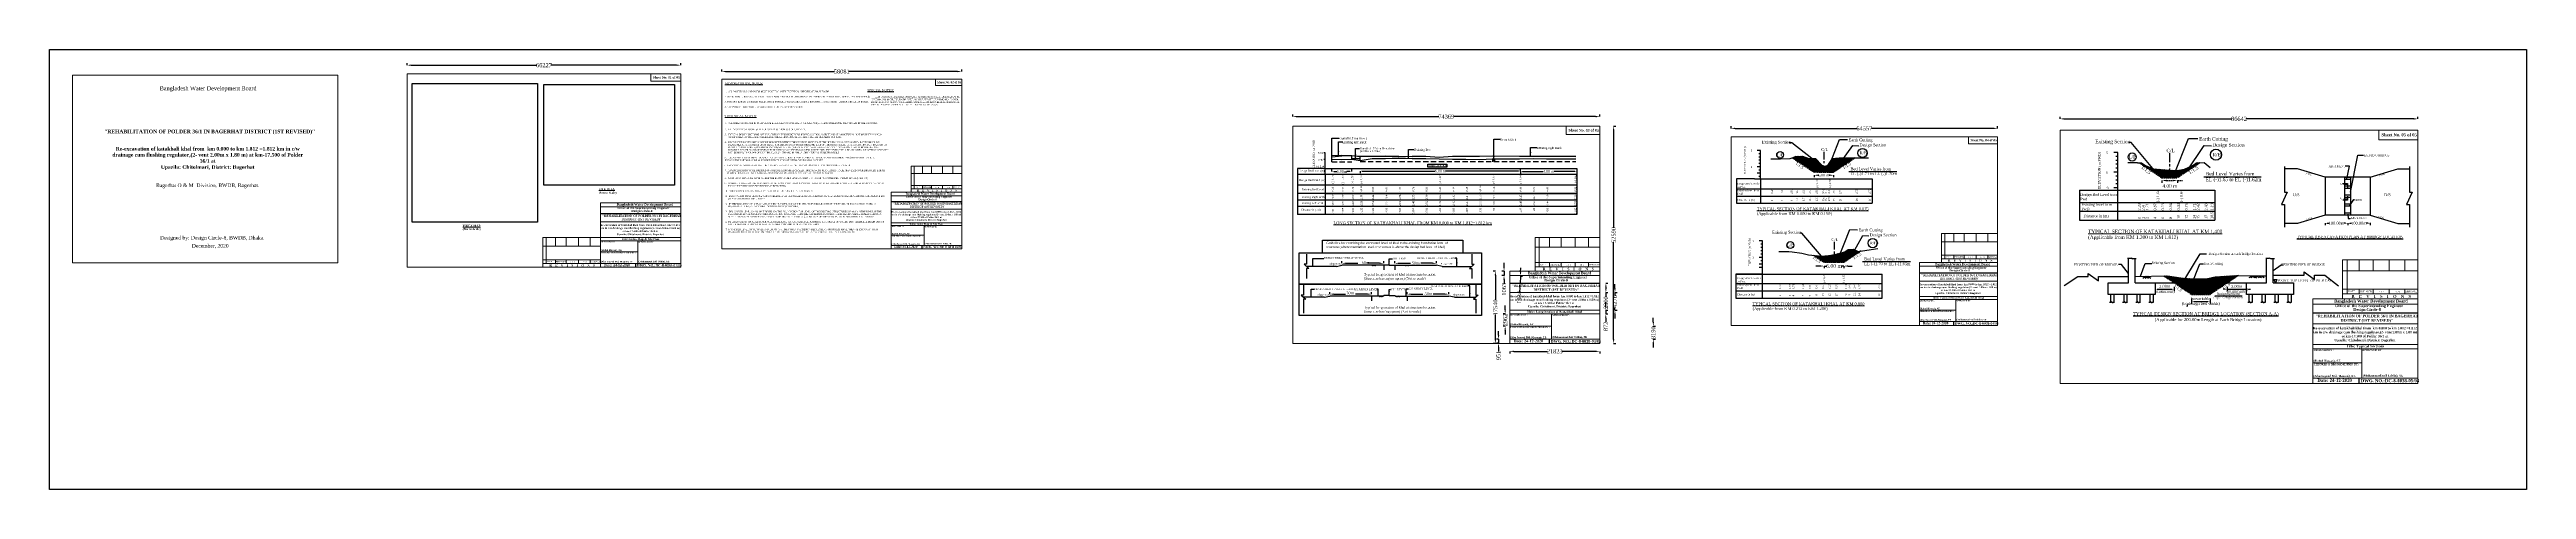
# Model space of a CAD drawing. Header units: metres. Extents: x 11843410 to 12733237, y -3989548 to -3515927.
# Drawn here: x 11918421 to 12518302, y -3989548 to -3883115 of the extents above; entities that cross this region are included whole.
import ezdxf
from ezdxf.enums import TextEntityAlignment as Align

# ---------------------------------------------------------------- set-up
doc = ezdxf.new("R2010")
doc.units = ezdxf.units.M
doc.header["$LTSCALE"] = 50
for name, pattern in [('ACAD_ISO12W100', [21, 12, -3, 0, -3, 0, -3]), ('DASHED2', [9.525, 6.35, -3.175]), ('DASHEDX2', [38.1, 25.4, -12.7])]:
    doc.linetypes.add(name, pattern=pattern)
doc.layers.add('Boundary', color=1, linetype='Continuous', lineweight=40)
doc.styles.add('Arial-25', font='arial.ttf')
doc.styles.add('liza', font='times.ttf', dxfattribs={"height": 2})
doc.styles.get("Standard").update_dxf_attribs({"font": 'times.ttf'})
doc.dimstyles.new('ISO-25', dxfattribs={"dimtxt": 1000, "dimasz": 1000, "dimexe": 500, "dimexo": 1000, "dimtad": 0, "dimdec": 0, "dimtxsty": 'Standard', "dimcen": 2.5, "dimclrd": 2, "dimclre": 256, "dimclrt": 1, "dimadec": 0, "dimazin": 0, "dimtfac": 1, "dimtdec": 0, "dimtmove": 0, "dimatfit": 3, "dimfxl": 1, "dimarcsym": 0})
picture_1 = doc.add_image_def('image4.jpg', size_in_pixel=(2157, 2389))
picture_2 = doc.add_image_def('image5.jpg', size_in_pixel=(872, 672))

# ---------------------------------------------------------------- blocks, each defined once
blk = doc.blocks.new('*D18')
at = {"linetype": 'ByBlock', "lineweight": -2, "transparency": 16777216}
for p, q in [((12428400, -3940920), (12428400, -3941596)), ((12432994, -3940547), (12432994, -3941596))]:
    blk.add_line(p, q, dxfattribs=at)
at = {"color": 7, "linetype": 'ByBlock', "lineweight": -2, "transparency": 16777216}
blk.add_line((12428900, -3941096), (12432494, -3941096), dxfattribs=at)
for points in [[(12428900, -3941013), (12428900, -3941180), (12428400, -3941096)], [(12432494, -3941013), (12432494, -3941180), (12432994, -3941096)]]:
    blk.add_solid(points, dxfattribs=at)
at = {"layer": 'Defpoints', "color": 0, "linetype": 'ByBlock', "lineweight": -2, "transparency": 16777216}
for p in [(12428400, -3939920), (12432994, -3939547), (12432994, -3941096)]:
    blk.add_point(p, dxfattribs=at)
at = {"color": 0, "linetype": 'ByBlock', "lineweight": -2, "transparency": 16777216, "insert": (12430697, -3941096), "char_height": 700, "attachment_point": 5}
blk.add_mtext('2.00m\\P(minimum)', dxfattribs=at)
blk = doc.blocks.new('*D19')
at = {"color": 7, "linetype": 'ByBlock', "lineweight": -2, "transparency": 16777216}
for p, q in [((12445351, -3941110), (12444851, -3941110)), ((12445851, -3941110), (12450468, -3941110)), ((12450968, -3941110), (12451468, -3941110))]:
    blk.add_line(p, q, dxfattribs=at)
at = {"linetype": 'ByBlock', "lineweight": -2, "transparency": 16777216}
for p, q in [((12445851, -3940517), (12445851, -3941610)), ((12450468, -3940868), (12450468, -3941610))]:
    blk.add_line(p, q, dxfattribs=at)
at = {"color": 7, "linetype": 'ByBlock', "lineweight": -2, "transparency": 16777216}
for points in [[(12445351, -3941027), (12445351, -3941194), (12445851, -3941110)], [(12450968, -3941027), (12450968, -3941194), (12450468, -3941110)]]:
    blk.add_solid(points, dxfattribs=at)
at = {"layer": 'Defpoints', "color": 0, "linetype": 'ByBlock', "lineweight": -2, "transparency": 16777216}
for p in [(12445851, -3939517), (12450468, -3939868), (12450468, -3941110)]:
    blk.add_point(p, dxfattribs=at)
at = {"color": 0, "linetype": 'ByBlock', "lineweight": -2, "transparency": 16777216, "insert": (12448111, -3941110), "char_height": 700, "attachment_point": 5}
blk.add_mtext('2.00m\\P(minimum)', dxfattribs=at)
blk = doc.blocks.new('*D20')
at = {"linetype": 'ByBlock', "lineweight": -2, "transparency": 16777216}
for p, q in [((12437214, -3943361), (12437214, -3944586)), ((12441665, -3943361), (12441665, -3944586))]:
    blk.add_line(p, q, dxfattribs=at)
at = {"color": 7, "linetype": 'ByBlock', "lineweight": -2, "transparency": 16777216}
blk.add_line((12437714, -3944086), (12441165, -3944086), dxfattribs=at)
for points in [[(12437714, -3944003), (12437714, -3944170), (12437214, -3944086)], [(12441165, -3944003), (12441165, -3944170), (12441665, -3944086)]]:
    blk.add_solid(points, dxfattribs=at)
at = {"layer": 'Defpoints', "color": 0, "linetype": 'ByBlock', "lineweight": -2, "transparency": 16777216}
for p in [(12437214, -3942361), (12441665, -3942361), (12441665, -3944086)]:
    blk.add_point(p, dxfattribs=at)
at = {"color": 0, "linetype": 'ByBlock', "lineweight": -2, "transparency": 16777216, "insert": (12439439, -3944086), "char_height": 700, "attachment_point": 5}
blk.add_mtext('b=variable\\P(b>design bed width)', dxfattribs=at)
blk = doc.blocks.new('*D25')
at = {"lineweight": -2, "transparency": 16777216}
for p, q in [((12005049, -3886892), (12005049, -3886392)), ((12071275, -3886892), (12071275, -3886392))]:
    blk.add_line(p, q, dxfattribs=at)
at = {"color": 2, "lineweight": -2, "transparency": 16777216}
for p, q in [((12006049, -3886892), (12036380, -3886892)), ((12070275, -3886892), (12039944, -3886892))]:
    blk.add_line(p, q, dxfattribs=at)
for points in [[(12006049, -3886725), (12006049, -3887059), (12005049, -3886892)], [(12070275, -3886725), (12070275, -3887059), (12071275, -3886892)]]:
    blk.add_solid(points, dxfattribs=at)
at = {"layer": 'Defpoints', "color": 0, "lineweight": -2, "transparency": 16777216}
for p in [(12071275, -3886892), (12005049, -3888974), (12071275, -3888974)]:
    blk.add_point(p, dxfattribs=at)
at = {"color": 1, "lineweight": -2, "transparency": 16777216, "insert": (12038162, -3886892), "char_height": 1000, "attachment_point": 5}
blk.add_mtext('66227', dxfattribs=at)
blk = doc.blocks.new('*D26')
at = {"lineweight": -2, "transparency": 16777216}
for p, q in [((12081249, -3888437), (12081249, -3887937)), ((12139330, -3888437), (12139330, -3887937))]:
    blk.add_line(p, q, dxfattribs=at)
at = {"color": 2, "lineweight": -2, "transparency": 16777216}
for p, q in [((12082249, -3888437), (12108569, -3888437)), ((12138330, -3888437), (12112010, -3888437))]:
    blk.add_line(p, q, dxfattribs=at)
for points in [[(12082249, -3888271), (12082249, -3888604), (12081249, -3888437)], [(12138330, -3888271), (12138330, -3888604), (12139330, -3888437)]]:
    blk.add_solid(points, dxfattribs=at)
at = {"layer": 'Defpoints', "color": 0, "lineweight": -2, "transparency": 16777216}
for p in [(12081249, -3890263), (12139330, -3888437), (12139330, -3890263)]:
    blk.add_point(p, dxfattribs=at)
at = {"color": 1, "lineweight": -2, "transparency": 16777216, "insert": (12110290, -3888437), "char_height": 1000, "attachment_point": 5}
blk.add_mtext('58081', dxfattribs=at)
blk = doc.blocks.new('*D27')
at = {"lineweight": -2, "transparency": 16777216}
for p, q in [((12219505, -3899339), (12219505, -3898839)), ((12293874, -3899339), (12293874, -3898839))]:
    blk.add_line(p, q, dxfattribs=at)
at = {"color": 2, "lineweight": -2, "transparency": 16777216}
for p, q in [((12220505, -3899339), (12254902, -3899339)), ((12292874, -3899339), (12258477, -3899339))]:
    blk.add_line(p, q, dxfattribs=at)
for points in [[(12220505, -3899172), (12220505, -3899505), (12219505, -3899339)], [(12292874, -3899172), (12292874, -3899505), (12293874, -3899339)]]:
    blk.add_solid(points, dxfattribs=at)
at = {"layer": 'Defpoints', "color": 0, "lineweight": -2, "transparency": 16777216}
for p in [(12219505, -3901677), (12293874, -3899339), (12293874, -3901677)]:
    blk.add_point(p, dxfattribs=at)
at = {"color": 1, "lineweight": -2, "transparency": 16777216, "insert": (12256690, -3899339), "char_height": 1000, "attachment_point": 5}
blk.add_mtext('74369', dxfattribs=at)
blk = doc.blocks.new('*D28')
at = {"lineweight": -2, "transparency": 16777216}
for p, q in [((12228959, -3912624), (12228959, -3912124)), ((12233834, -3912624), (12233834, -3912124))]:
    blk.add_line(p, q, dxfattribs=at)
at = {"color": 2, "lineweight": -2, "transparency": 16777216}
for p, q in [((12229459, -3912624), (12230205, -3912624)), ((12233334, -3912624), (12232587, -3912624))]:
    blk.add_line(p, q, dxfattribs=at)
for points in [[(12229459, -3912541), (12229459, -3912707), (12228959, -3912624)], [(12233334, -3912541), (12233334, -3912707), (12233834, -3912624)]]:
    blk.add_solid(points, dxfattribs=at)
at = {"layer": 'Defpoints', "color": 0, "lineweight": -2, "transparency": 16777216}
for p in [(12228959, -3912624), (12233834, -3912624), (12233834, -3912624)]:
    blk.add_point(p, dxfattribs=at)
at = {"color": 1, "lineweight": -2, "transparency": 16777216, "insert": (12231396, -3912624), "char_height": 400, "attachment_point": 5}
blk.add_mtext('{\\H1.625x;6.00m}', dxfattribs=at)
blk = doc.blocks.new('*D29')
at = {"lineweight": -2, "transparency": 16777216}
for p, q in [((12325652, -3902182), (12325652, -3901681)), ((12390209, -3902182), (12390209, -3901681))]:
    blk.add_line(p, q, dxfattribs=at)
at = {"color": 2, "lineweight": -2, "transparency": 16777216}
for p, q in [((12326652, -3902181), (12356149, -3902181)), ((12389209, -3902181), (12359713, -3902181))]:
    blk.add_line(p, q, dxfattribs=at)
for points in [[(12326652, -3902015), (12326652, -3902348), (12325652, -3902181)], [(12389209, -3902015), (12389209, -3902348), (12390209, -3902181)]]:
    blk.add_solid(points, dxfattribs=at)
at = {"layer": 'Defpoints', "color": 0, "lineweight": -2, "transparency": 16777216}
for p in [(12325652, -3904211), (12390209, -3902181), (12390209, -3904211)]:
    blk.add_point(p, dxfattribs=at)
at = {"color": 1, "lineweight": -2, "transparency": 16777216, "insert": (12357931, -3902181), "char_height": 1000, "attachment_point": 5}
blk.add_mtext('64557', dxfattribs=at)
blk = doc.blocks.new('sdfasdf')
at = {"color": 7, "linetype": 'ByBlock', "lineweight": -2}
blk.add_line((12833, 20119), (12833, 18782), dxfattribs=at)
at = {"color": 7, "linetype": 'ByBlock', "lineweight": -2, "insert": (12197, 20999), "char_height": 700, "width": 3268.7, "attachment_point": 1}
blk.add_mtext('C/L', dxfattribs=at)
blk = doc.blocks.new('*D31')
at = {"lineweight": -2, "transparency": 16777216}
for p, q in [((12345777, -3913517), (12345777, -3914017)), ((12350503, -3913517), (12350503, -3914017))]:
    blk.add_line(p, q, dxfattribs=at)
at = {"color": 2, "linetype": 'DASHED2', "lineweight": -2, "transparency": 16777216}
for p, q in [((12346777, -3913517), (12346869, -3913517)), ((12349503, -3913517), (12349410, -3913517))]:
    blk.add_line(p, q, dxfattribs=at)
for points in [[(12346777, -3913350), (12346777, -3913683), (12345777, -3913517)], [(12349503, -3913350), (12349503, -3913683), (12350503, -3913517)]]:
    blk.add_solid(points, dxfattribs=at)
at = {"layer": 'Defpoints', "color": 0, "linetype": 'DASHED2', "lineweight": -2, "transparency": 16777216}
for p in [(12345777, -3912811), (12350503, -3912811), (12350503, -3913517)]:
    blk.add_point(p, dxfattribs=at)
at = {"color": 1, "linetype": 'DASHED2', "lineweight": 30, "transparency": 16777216, "insert": (12348140, -3913517), "char_height": 900, "attachment_point": 5}
blk.add_mtext('{\\H0.7x;6.00 m}', dxfattribs=at)
blk = doc.blocks.new('*D32')
at = {"color": 2, "lineweight": -2, "transparency": 16777216}
for p, q in [((12347207, -3935493), (12346207, -3935493)), ((12348207, -3935493), (12348793, -3935493)), ((12353007, -3935493), (12352422, -3935493)), ((12354007, -3935493), (12355007, -3935493))]:
    blk.add_line(p, q, dxfattribs=at)
at = {"lineweight": -2, "transparency": 16777216}
for p, q in [((12348207, -3935493), (12348207, -3935993)), ((12353007, -3935493), (12353007, -3935993))]:
    blk.add_line(p, q, dxfattribs=at)
at = {"color": 2, "lineweight": -2, "transparency": 16777216}
for points in [[(12347207, -3935326), (12347207, -3935659), (12348207, -3935493)], [(12354007, -3935326), (12354007, -3935659), (12353007, -3935493)]]:
    blk.add_solid(points, dxfattribs=at)
at = {"layer": 'Defpoints', "color": 0, "lineweight": -2, "transparency": 16777216}
for p in [(12348207, -3934609), (12353007, -3934609), (12353007, -3935493)]:
    blk.add_point(p, dxfattribs=at)
at = {"color": 1, "lineweight": 30, "transparency": 16777216, "insert": (12350607, -3935493), "char_height": 900, "attachment_point": 5}
blk.add_mtext('6.00 m', dxfattribs=at)
blk = doc.blocks.new('*D33')
at = {"lineweight": -2, "transparency": 16777216}
for p, q in [((12405362, -3899886), (12405362, -3899386)), ((12492004, -3899886), (12492004, -3899386))]:
    blk.add_line(p, q, dxfattribs=at)
at = {"color": 2, "lineweight": -2, "transparency": 16777216}
for p, q in [((12406362, -3899886), (12446912, -3899886)), ((12491004, -3899886), (12450454, -3899886))]:
    blk.add_line(p, q, dxfattribs=at)
for points in [[(12406362, -3899719), (12406362, -3900053), (12405362, -3899886)], [(12491004, -3899719), (12491004, -3900053), (12492004, -3899886)]]:
    blk.add_solid(points, dxfattribs=at)
at = {"layer": 'Defpoints', "color": 0, "lineweight": -2, "transparency": 16777216}
for p in [(12405362, -3902610), (12492004, -3899886), (12492004, -3902610)]:
    blk.add_point(p, dxfattribs=at)
at = {"color": 1, "lineweight": -2, "transparency": 16777216, "insert": (12448683, -3899886), "char_height": 1000, "attachment_point": 5}
blk.add_mtext('86642', dxfattribs=at)
blk = doc.blocks.new('*D34')
at = {"linetype": 'ByBlock', "lineweight": -2, "transparency": 16777216}
for p, q in [((12469564, -3925136), (12469564, -3925636)), ((12475003, -3925367), (12475003, -3925636))]:
    blk.add_line(p, q, dxfattribs=at)
at = {"color": 7, "linetype": 'ByBlock', "lineweight": -2, "transparency": 16777216}
for p, q in [((12470064, -3925136), (12470522, -3925136)), ((12474503, -3925136), (12474044, -3925136))]:
    blk.add_line(p, q, dxfattribs=at)
for points in [[(12470064, -3925053), (12470064, -3925219), (12469564, -3925136)], [(12474503, -3925053), (12474503, -3925219), (12475003, -3925136)]]:
    blk.add_solid(points, dxfattribs=at)
at = {"layer": 'Defpoints', "color": 0, "linetype": 'ByBlock', "lineweight": -2, "transparency": 16777216}
for p in [(12469564, -3924136), (12475003, -3924367), (12475003, -3925136)]:
    blk.add_point(p, dxfattribs=at)
at = {"color": 0, "linetype": 'ByBlock', "lineweight": -2, "transparency": 16777216, "insert": (12472283, -3925136), "char_height": 700, "attachment_point": 5}
blk.add_mtext('100.00m', dxfattribs=at)
blk = doc.blocks.new('*D35')
at = {"linetype": 'ByBlock', "lineweight": -2, "transparency": 16777216}
for p, q in [((12475003, -3925136), (12475003, -3925636)), ((12480443, -3925074), (12480443, -3925636))]:
    blk.add_line(p, q, dxfattribs=at)
at = {"color": 7, "linetype": 'ByBlock', "lineweight": -2, "transparency": 16777216}
for p, q in [((12475503, -3925136), (12475962, -3925136)), ((12479943, -3925136), (12479484, -3925136))]:
    blk.add_line(p, q, dxfattribs=at)
for points in [[(12475503, -3925053), (12475503, -3925219), (12475003, -3925136)], [(12479943, -3925053), (12479943, -3925219), (12480443, -3925136)]]:
    blk.add_solid(points, dxfattribs=at)
at = {"layer": 'Defpoints', "color": 0, "linetype": 'ByBlock', "lineweight": -2, "transparency": 16777216}
for p in [(12475003, -3924136), (12480443, -3924074), (12480443, -3925136)]:
    blk.add_point(p, dxfattribs=at)
at = {"color": 0, "linetype": 'ByBlock', "lineweight": -2, "transparency": 16777216, "insert": (12477723, -3925136), "char_height": 700, "attachment_point": 5}
blk.add_mtext('100.00m', dxfattribs=at)
blk = doc.blocks.new('*D39')
at = {"lineweight": -2, "transparency": 16777216}
for p, q in [((12235849, -3912503), (12235849, -3913003)), ((12274692, -3912503), (12274692, -3912003))]:
    blk.add_line(p, q, dxfattribs=at)
at = {"color": 2, "lineweight": -2, "transparency": 16777216}
for p, q in [((12236349, -3912503), (12253960, -3912503)), ((12274192, -3912503), (12256581, -3912503))]:
    blk.add_line(p, q, dxfattribs=at)
for points in [[(12236349, -3912420), (12236349, -3912587), (12235849, -3912503)], [(12274192, -3912420), (12274192, -3912587), (12274692, -3912503)]]:
    blk.add_solid(points, dxfattribs=at)
at = {"layer": 'Defpoints', "color": 0, "lineweight": -2, "transparency": 16777216}
for p in [(12235849, -3910212), (12235849, -3912503), (12274692, -3912626)]:
    blk.add_point(p, dxfattribs=at)
at = {"color": 1, "lineweight": -2, "transparency": 16777216, "insert": (12255271, -3912503), "char_height": 400, "attachment_point": 5}
blk.add_mtext('{\\H1.625x;6.00 m}', dxfattribs=at)
blk = doc.blocks.new('*D40')
at = {"lineweight": -2, "transparency": 16777216}
for p, q in [((12274692, -3912594), (12274692, -3913094)), ((12288321, -3912594), (12288321, -3913094))]:
    blk.add_line(p, q, dxfattribs=at)
at = {"color": 2, "lineweight": -2, "transparency": 16777216}
for p, q in [((12275192, -3912594), (12280183, -3912594)), ((12287821, -3912594), (12282831, -3912594))]:
    blk.add_line(p, q, dxfattribs=at)
for points in [[(12275192, -3912511), (12275192, -3912677), (12274692, -3912594)], [(12287821, -3912511), (12287821, -3912677), (12288321, -3912594)]]:
    blk.add_solid(points, dxfattribs=at)
at = {"layer": 'Defpoints', "color": 0, "lineweight": -2, "transparency": 16777216}
for p in [(12274692, -3912253), (12288321, -3912253), (12288321, -3912594)]:
    blk.add_point(p, dxfattribs=at)
at = {"color": 1, "lineweight": -2, "transparency": 16777216, "insert": (12281507, -3912594), "char_height": 400, "attachment_point": 5}
blk.add_mtext('{\\H1.625x;4.00 m}', dxfattribs=at)
blk = doc.blocks.new('*D41')
at = {"lineweight": -2, "transparency": 16777216}
for p, q in [((12297227, -3901677), (12297727, -3901677)), ((12297227, -3954266), (12297727, -3954266))]:
    blk.add_line(p, q, dxfattribs=at)
at = {"color": 2, "lineweight": -2, "transparency": 16777216}
for p, q in [((12297227, -3902677), (12297227, -3926187)), ((12297227, -3953266), (12297227, -3929756))]:
    blk.add_line(p, q, dxfattribs=at)
for points in [[(12297061, -3902677), (12297394, -3902677), (12297227, -3901677)], [(12297061, -3953266), (12297394, -3953266), (12297227, -3954266)]]:
    blk.add_solid(points, dxfattribs=at)
at = {"layer": 'Defpoints', "color": 0, "lineweight": -2, "transparency": 16777216}
for p in [(12293874, -3901677), (12293874, -3954266), (12297227, -3954266)]:
    blk.add_point(p, dxfattribs=at)
at = {"color": 1, "lineweight": -2, "transparency": 16777216, "insert": (12297227, -3927971), "char_height": 1000, "attachment_point": 5, "rotation": 90}
blk.add_mtext('52590', dxfattribs=at)
blk = doc.blocks.new('*D42')
at = {"lineweight": -2, "transparency": 16777216}
for p, q in [((12272051, -3956135), (12272051, -3956635)), ((12293874, -3956135), (12293874, -3956635))]:
    blk.add_line(p, q, dxfattribs=at)
at = {"color": 2, "lineweight": -2, "transparency": 16777216}
for p, q in [((12273051, -3956135), (12281194, -3956135)), ((12292874, -3956135), (12284732, -3956135))]:
    blk.add_line(p, q, dxfattribs=at)
for points in [[(12273051, -3955968), (12273051, -3956302), (12272051, -3956135)], [(12292874, -3955968), (12292874, -3956302), (12293874, -3956135)]]:
    blk.add_solid(points, dxfattribs=at)
at = {"layer": 'Defpoints', "color": 0, "lineweight": -2, "transparency": 16777216}
for p in [(12272051, -3954172), (12293874, -3954172), (12293874, -3956135)]:
    blk.add_point(p, dxfattribs=at)
at = {"color": 1, "lineweight": -2, "transparency": 16777216, "insert": (12282963, -3956135), "char_height": 1000, "attachment_point": 5}
blk.add_mtext('21823', dxfattribs=at)
blk = doc.blocks.new('*D43')
at = {"lineweight": -2, "transparency": 16777216}
for p, q in [((12268581, -3936726), (12268081, -3936726)), ((12268581, -3954266), (12268081, -3954266))]:
    blk.add_line(p, q, dxfattribs=at)
at = {"color": 2, "lineweight": -2, "transparency": 16777216}
for p, q in [((12268581, -3937726), (12268581, -3943763)), ((12268581, -3953266), (12268581, -3947230))]:
    blk.add_line(p, q, dxfattribs=at)
for points in [[(12268415, -3937726), (12268748, -3937726), (12268581, -3936726)], [(12268415, -3953266), (12268748, -3953266), (12268581, -3954266)]]:
    blk.add_solid(points, dxfattribs=at)
at = {"layer": 'Defpoints', "color": 0, "lineweight": -2, "transparency": 16777216}
for p in [(12272051, -3936726), (12268581, -3954266), (12272051, -3954266)]:
    blk.add_point(p, dxfattribs=at)
at = {"color": 1, "lineweight": -2, "transparency": 16777216, "insert": (12268581, -3945496), "char_height": 1000, "attachment_point": 5, "rotation": 90}
blk.add_mtext('17540', dxfattribs=at)
blk = doc.blocks.new('*D44')
at = {"color": 2, "lineweight": -2, "transparency": 16777216}
for p, q in [((12270686, -3935726), (12270686, -3934726)), ((12270686, -3936726), (12270686, -3937789)), ((12270686, -3938789), (12270686, -3939789))]:
    blk.add_line(p, q, dxfattribs=at)
at = {"lineweight": -2, "transparency": 16777216}
for p, q in [((12270686, -3936726), (12270186, -3936726)), ((12270686, -3937789), (12270186, -3937789))]:
    blk.add_line(p, q, dxfattribs=at)
at = {"color": 2, "lineweight": -2, "transparency": 16777216}
for points in [[(12270519, -3935726), (12270853, -3935726), (12270686, -3936726)], [(12270519, -3938789), (12270853, -3938789), (12270686, -3937789)]]:
    blk.add_solid(points, dxfattribs=at)
at = {"layer": 'Defpoints', "color": 0, "lineweight": -2, "transparency": 16777216}
for p in [(12270686, -3937789), (12272051, -3936726), (12272051, -3937789)]:
    blk.add_point(p, dxfattribs=at)
at = {"color": 1, "lineweight": -2, "transparency": 16777216, "insert": (12270686, -3941119), "char_height": 1000, "attachment_point": 5, "rotation": 90}
blk.add_mtext('1063', dxfattribs=at)
blk = doc.blocks.new('*D45')
at = {"color": 2, "lineweight": -2, "transparency": 16777216}
for p, q in [((12274499, -3940747), (12274448, -3941745)), ((12274642, -3937916), (12274549, -3939748)), ((12274693, -3936917), (12274744, -3935918))]:
    blk.add_line(p, q, dxfattribs=at)
at = {"lineweight": -2, "transparency": 16777216}
for p, q in [((12274549, -3939748), (12275049, -3939773)), ((12274642, -3937916), (12275142, -3937941))]:
    blk.add_line(p, q, dxfattribs=at)
at = {"color": 2, "lineweight": -2, "transparency": 16777216}
for points in [[(12274332, -3940738), (12274665, -3940755), (12274549, -3939748)], [(12274527, -3936909), (12274859, -3936926), (12274642, -3937916)]]:
    blk.add_solid(points, dxfattribs=at)
at = {"layer": 'Defpoints', "color": 0, "lineweight": -2, "transparency": 16777216}
for p in [(12272051, -3939621), (12272144, -3937789), (12274549, -3939748)]:
    blk.add_point(p, dxfattribs=at)
at = {"color": 1, "lineweight": -2, "transparency": 16777216, "insert": (12274379, -3943109), "char_height": 1000, "attachment_point": 5, "rotation": 87.097924}
blk.add_mtext('1834', dxfattribs=at)
blk = doc.blocks.new('*D46')
at = {"lineweight": -2, "transparency": 16777216}
for p, q in [((12295350, -3939621), (12295850, -3939621)), ((12295350, -3941921), (12295850, -3941921))]:
    blk.add_line(p, q, dxfattribs=at)
at = {"color": 2, "lineweight": -2, "transparency": 16777216}
for p, q in [((12295350, -3940621), (12295350, -3940921)), ((12295350, -3941921), (12295350, -3942921))]:
    blk.add_line(p, q, dxfattribs=at)
for points in [[(12295183, -3940621), (12295517, -3940621), (12295350, -3939621)], [(12295183, -3940921), (12295517, -3940921), (12295350, -3941921)]]:
    blk.add_solid(points, dxfattribs=at)
at = {"layer": 'Defpoints', "color": 0, "lineweight": -2, "transparency": 16777216}
for p in [(12293874, -3939621), (12293874, -3941921), (12295350, -3941921)]:
    blk.add_point(p, dxfattribs=at)
at = {"color": 1, "lineweight": -2, "transparency": 16777216, "insert": (12295350, -3944356), "char_height": 1000, "attachment_point": 5, "rotation": 90}
blk.add_mtext('2300', dxfattribs=at)
blk = doc.blocks.new('*D47')
at = {"color": 2, "lineweight": -2, "transparency": 16777216}
for p, q in [((12297546, -3940921), (12297546, -3939921)), ((12297546, -3941921), (12297546, -3942622)), ((12297546, -3946196), (12297546, -3945496)), ((12297546, -3947196), (12297546, -3948196))]:
    blk.add_line(p, q, dxfattribs=at)
at = {"lineweight": -2, "transparency": 16777216}
for p, q in [((12297546, -3941921), (12298046, -3941921)), ((12297546, -3946196), (12298046, -3946196))]:
    blk.add_line(p, q, dxfattribs=at)
at = {"color": 2, "lineweight": -2, "transparency": 16777216}
for points in [[(12297379, -3940921), (12297712, -3940921), (12297546, -3941921)], [(12297379, -3947196), (12297712, -3947196), (12297546, -3946196)]]:
    blk.add_solid(points, dxfattribs=at)
at = {"layer": 'Defpoints', "color": 0, "lineweight": -2, "transparency": 16777216}
for p in [(12293874, -3941921), (12293874, -3946196), (12297546, -3946196)]:
    blk.add_point(p, dxfattribs=at)
at = {"color": 1, "lineweight": -2, "transparency": 16777216, "insert": (12297546, -3944059), "char_height": 1000, "attachment_point": 5, "rotation": 90}
blk.add_mtext('4276', dxfattribs=at)
blk = doc.blocks.new('*D48')
at = {"color": 2, "lineweight": -2, "transparency": 16777216}
for p, q in [((12295323, -3945196), (12295323, -3944196)), ((12295323, -3946196), (12295323, -3947069)), ((12295323, -3948069), (12295323, -3949069))]:
    blk.add_line(p, q, dxfattribs=at)
at = {"lineweight": -2, "transparency": 16777216}
for p, q in [((12295323, -3946196), (12295823, -3946196)), ((12295323, -3947069), (12295823, -3947069))]:
    blk.add_line(p, q, dxfattribs=at)
at = {"color": 2, "lineweight": -2, "transparency": 16777216}
for points in [[(12295156, -3945196), (12295490, -3945196), (12295323, -3946196)], [(12295156, -3948069), (12295490, -3948069), (12295323, -3947069)]]:
    blk.add_solid(points, dxfattribs=at)
at = {"layer": 'Defpoints', "color": 0, "lineweight": -2, "transparency": 16777216}
for p in [(12293874, -3946196), (12293874, -3947069), (12295323, -3947069)]:
    blk.add_point(p, dxfattribs=at)
at = {"color": 1, "lineweight": -2, "transparency": 16777216, "insert": (12295323, -3950102), "char_height": 1000, "attachment_point": 5, "rotation": 90}
blk.add_mtext('872', dxfattribs=at)
blk = doc.blocks.new('*D49')
at = {"lineweight": -2, "transparency": 16777216}
for p, q in [((12270958, -3947069), (12270458, -3947069)), ((12270958, -3950031), (12270458, -3950031))]:
    blk.add_line(p, q, dxfattribs=at)
at = {"color": 2, "lineweight": -2, "transparency": 16777216}
for p, q in [((12270958, -3946069), (12270958, -3945069)), ((12270958, -3947069), (12270958, -3947119)), ((12270958, -3950031), (12270958, -3949981)), ((12270958, -3951031), (12270958, -3952031))]:
    blk.add_line(p, q, dxfattribs=at)
for points in [[(12270791, -3946069), (12271125, -3946069), (12270958, -3947069)], [(12270791, -3951031), (12271125, -3951031), (12270958, -3950031)]]:
    blk.add_solid(points, dxfattribs=at)
at = {"layer": 'Defpoints', "color": 0, "lineweight": -2, "transparency": 16777216}
for p in [(12272051, -3947069), (12270958, -3950031), (12272051, -3950031)]:
    blk.add_point(p, dxfattribs=at)
at = {"color": 1, "lineweight": -2, "transparency": 16777216, "insert": (12270958, -3948550), "char_height": 1000, "attachment_point": 5, "rotation": 90}
blk.add_mtext('2962', dxfattribs=at)
blk = doc.blocks.new('*D50')
at = {"color": 2, "lineweight": -2, "transparency": 16777216}
for p, q in [((12306834, -3949031), (12306834, -3948031)), ((12306834, -3950031), (12306834, -3950205)), ((12306834, -3953221), (12306834, -3953047)), ((12306834, -3954221), (12306834, -3955221))]:
    blk.add_line(p, q, dxfattribs=at)
at = {"lineweight": -2, "transparency": 16777216}
for p, q in [((12306834, -3950031), (12307334, -3950031)), ((12306834, -3953221), (12307334, -3953221))]:
    blk.add_line(p, q, dxfattribs=at)
at = {"color": 2, "lineweight": -2, "transparency": 16777216}
for points in [[(12306668, -3949031), (12307001, -3949031), (12306834, -3950031)], [(12306668, -3954221), (12307001, -3954221), (12306834, -3953221)]]:
    blk.add_solid(points, dxfattribs=at)
at = {"layer": 'Defpoints', "color": 0, "lineweight": -2, "transparency": 16777216}
for p in [(12272051, -3950031), (12272051, -3953221), (12306834, -3953221)]:
    blk.add_point(p, dxfattribs=at)
at = {"color": 1, "lineweight": -2, "transparency": 16777216, "insert": (12306834, -3951626), "char_height": 1000, "attachment_point": 5, "rotation": 90}
blk.add_mtext('3190', dxfattribs=at)
blk = doc.blocks.new('*D51')
at = {"color": 2, "lineweight": -2, "transparency": 16777216}
for p, q in [((12269352, -3952221), (12269352, -3951221)), ((12269352, -3953221), (12269352, -3954172)), ((12269352, -3955172), (12269352, -3956172))]:
    blk.add_line(p, q, dxfattribs=at)
at = {"lineweight": -2, "transparency": 16777216}
for p, q in [((12269352, -3953221), (12268852, -3953221)), ((12269352, -3954172), (12268852, -3954172))]:
    blk.add_line(p, q, dxfattribs=at)
at = {"color": 2, "lineweight": -2, "transparency": 16777216}
for points in [[(12269185, -3952221), (12269519, -3952221), (12269352, -3953221)], [(12269185, -3955172), (12269519, -3955172), (12269352, -3954172)]]:
    blk.add_solid(points, dxfattribs=at)
at = {"layer": 'Defpoints', "color": 0, "lineweight": -2, "transparency": 16777216}
for p in [(12269352, -3954172), (12272051, -3953221), (12272051, -3954172)]:
    blk.add_point(p, dxfattribs=at)
at = {"color": 1, "lineweight": -2, "transparency": 16777216, "insert": (12269352, -3957161), "char_height": 1000, "attachment_point": 5, "rotation": 90}
blk.add_mtext('951', dxfattribs=at)

msp = doc.modelspace()

# ---------------------------------------------------------------- hatches: boundary and pattern name
at = {"lineweight": -2}
h = msp.add_hatch(dxfattribs=at)
h.set_pattern_fill('ANSI31', color=256, scale=70, style=0)
h.set_pattern_definition([(45, (11905807.6, -3898287.5), (-157.15448, 157.15448), [])])
h.paths.add_polyline_path([(12355759.111, -3909306.264), (12351829.189, -3909345.564), (12350254.189, -3909503.064), (12349072.939, -3911156.814), (12348285.439, -3911353.689), (12347655.439, -3911046.564), (12346080.439, -3909503.064), (12344505.439, -3909463.689), (12342930.439, -3908873.064), (12341355.439, -3908951.814), (12340501.126, -3909293.539), (12345776.662, -3912810.564), (12346564.662, -3912810.564), (12349714.662, -3912810.564), (12350502.662, -3912810.564)])
h = msp.add_hatch(dxfattribs=at)
h.set_pattern_fill('ANSI31', color=256, scale=84, style=0)
h.set_pattern_definition([(45, (11808572.07, -3896030.85), (-188.58538, 188.58538), [])])
h.paths.add_polyline_path([(12431873.119, -3912265.752), (12431713.654, -3912256.184), (12429812.854, -3912094.616), (12427912.054, -3911961.56), (12426011.254, -3911163.224), (12425060.854, -3910500.795), (12424541.357, -3910505.99), (12430010.719, -3914152.232), (12431873.119, -3914152.232)])
h.paths.add_polyline_path([(12439305.832, -3910477.09), (12438366.454, -3910481.787), (12437416.054, -3911163.224), (12435515.254, -3912066.104), (12433614.454, -3912370.232), (12431873.119, -3912265.752), (12431873.119, -3914152.232), (12433793.119, -3914152.232)])
h = msp.add_hatch(dxfattribs=at)
h.set_pattern_fill('ANSI31', color=256, scale=70, style=0)
h.set_pattern_definition([(45, (11905751.82, -3898321.59), (-157.15448, 157.15448), [])])
h.paths.add_polyline_path([(12357165.47, -3931837.492), (12356439.999, -3931947.884), (12355239.999, -3931451.884), (12354039.999, -3931459.884), (12353239.999, -3932069.484), (12350839.999, -3932669.484), (12349239.999, -3932981.484), (12347639.999, -3933109.484), (12346039.999, -3932949.484), (12345643.054, -3932899.866), (12348207.481, -3934609.484), (12353007.481, -3934609.484)])
h = msp.add_hatch(dxfattribs=at)
h.set_pattern_fill('ANSI31', color=256, scale=37.5, style=0)
h.set_pattern_definition([(45, (11905807.61, -3898287.5), (-84.1899, 84.1899), [])])
h.paths.add_polyline_path([(12448535.521, -3937779.943), (12448244.35, -3937775.698), (12442871.416, -3938135.942), (12440803.914, -3938600.076), (12437155.691, -3938562.221), (12435097.697, -3938448.558), (12431370.518, -3937880.229), (12430510.667, -3937891.92), (12437213.684, -3942360.598), (12441664.538, -3942360.598)])

# ---------------------------------------------------------------- linework, layer by layer
at = {"linetype": 'DASHEDX2', "lineweight": 30}
for p, q in [((12228958.681, -3910276.671), (12233833.681, -3910276.671)), ((12235848.681, -3910211.671), (12288108.681, -3910185.671))]:
    msp.add_line(p, q, dxfattribs=at)
at = {"lineweight": -2}
for p, q in [((12233833.681, -3909803.65), (12233833.681, -3908991.68)), ((12233833.681, -3909491.68), (12235848.681, -3909491.68)), ((12235848.681, -3909765.986), (12235848.681, -3908991.68)), ((12267975.481, -3910252.284), (12267975.481, -3909440.314)), ((12267975.481, -3909940.314), (12268491.409, -3909940.314)), ((12268491.409, -3910214.619), (12268491.409, -3909440.314)), ((12332806.876, -3907534.314), (12332019.376, -3907534.314)), ((12332806.876, -3908321.814), (12332413.126, -3908321.814)), ((12332806.876, -3909109.314), (12332413.126, -3909109.314)), ((12332806.876, -3909896.814), (12332413.126, -3909896.814)), ((12332806.876, -3910684.314), (12332413.126, -3910684.314)), ((12332806.876, -3914550.294), (12332806.876, -3907534.314)), ((12419358.454, -3908031.656), (12418408.054, -3908031.656)), ((12419358.454, -3908982.056), (12418883.254, -3908982.056)), ((12419358.454, -3909932.456), (12418883.254, -3909932.456)), ((12419358.454, -3910882.856), (12418883.254, -3910882.856)), ((12419358.454, -3924361.377), (12419358.454, -3908031.656)), ((12424110.454, -3910510.299), (12421764.065, -3910510.299)), ((12223030.715, -3911890.322), (12220696.298, -3911890.322)), ((12220696.298, -3911890.322), (12220696.298, -3923024.053)), ((12331354.189, -3914368.823), (12326994.289, -3914368.823)), ((12326994.289, -3914368.823), (12326994.289, -3920320.366)), ((12326994.289, -3916776.616), (12359863.953, -3916776.616)), ((12331354.189, -3914368.823), (12359863.953, -3914368.823)), ((12332806.876, -3911471.814), (12332019.376, -3911471.814)), ((12332806.876, -3913046.814), (12332019.376, -3913046.814)), ((12332806.876, -3912259.314), (12332413.126, -3912259.314)), ((12332806.876, -3913834.314), (12332413.126, -3913834.314)), ((12332806.876, -3914550.294), (12332806.876, -3920320.366)), ((12359863.953, -3914368.823), (12359863.953, -3920320.366)), ((12410057.262, -3917159.997), (12442834.188, -3917159.997)), ((12410057.262, -3917159.997), (12410057.262, -3924361.377)), ((12419358.454, -3912783.656), (12418408.054, -3912783.656)), ((12419358.454, -3916586.739), (12418408.054, -3916586.739)), ((12419358.454, -3911833.256), (12418883.254, -3911833.256)), ((12419358.454, -3913734.056), (12418883.254, -3913734.056)), ((12419358.454, -3914684.456), (12418883.254, -3914684.456)), ((12419358.454, -3915634.856), (12418883.254, -3915634.856)), ((12442834.188, -3917159.997), (12442834.188, -3924361.377)), ((12326994.289, -3918548.491), (12359863.953, -3918548.491)), ((12326994.289, -3920320.366), (12359863.953, -3920320.366)), ((12410057.262, -3920084.577), (12442834.188, -3920084.577)), ((12410057.262, -3922222.977), (12442834.188, -3922222.977)), ((12410057.262, -3924361.377), (12442834.188, -3924361.377)), ((12060392.491, -3935805.845), (12060392.491, -3934875.157)), ((12129785.725, -3931334.662), (12129785.725, -3930518.45)), ((12333239.999, -3929433.484), (12332439.999, -3929433.484)), ((12333239.999, -3933433.484), (12332439.999, -3933433.484)), ((12333239.999, -3935033.484), (12332439.999, -3935033.484)), ((12333239.999, -3930233.484), (12332839.999, -3930233.484)), ((12333239.999, -3931033.484), (12332839.999, -3931033.484)), ((12333239.999, -3931833.484), (12332839.999, -3931833.484)), ((12333239.999, -3932633.484), (12332839.999, -3932633.484)), ((12333239.999, -3934233.484), (12332839.999, -3934233.484)), ((12333239.999, -3935033.484), (12332839.999, -3935033.484)), ((12333239.999, -3943301.818), (12333239.999, -3929433.484)), ((12326792.059, -3937479.42), (12362242.649, -3937479.42)), ((12333239.999, -3937479.42), (12326792.059, -3937479.42)), ((12326792.059, -3937479.42), (12326792.059, -3943301.818)), ((12326792.059, -3939701.818), (12362242.649, -3939701.818)), ((12333239.999, -3935833.484), (12332439.999, -3935833.484)), ((12362242.649, -3943301.818), (12362242.649, -3937479.42)), ((12469454.567, -3937682.633), (12472796.992, -3940279.613)), ((12326792.059, -3941501.818), (12362242.649, -3941501.818)), ((12326792.059, -3943301.818), (12362242.649, -3943301.818)), ((12379600.94, -3949861.911), (12379600.94, -3948954.69)), ((12281653.405, -3954266.415), (12281653.405, -3953221.298)), ((12477766.859, -3963878.233), (12477766.859, -3962660.647))]:
    msp.add_line(p, q, dxfattribs=at)
at = {"color": 2, "lineweight": -2}
msp.add_line((12234848.681, -3909293.942), (12234833.681, -3909293.942), dxfattribs=at)
at = {"color": 0, "linetype": 'DASHED2', "lineweight": 30}
for p, q in [((12340501.126, -3909293.539), (12345776.662, -3912810.564)), ((12355759.111, -3909306.264), (12350502.662, -3912810.564)), ((12424541.357, -3910505.99), (12430010.719, -3914152.232)), ((12439305.832, -3910477.09), (12433793.119, -3914152.232)), ((12346564.662, -3912810.564), (12345776.662, -3912810.564)), ((12346564.662, -3912810.564), (12349714.662, -3912810.564)), ((12349714.662, -3912810.564), (12350502.662, -3912810.564)), ((12430010.719, -3914152.232), (12433793.119, -3914152.232)), ((12345643.054, -3932899.866), (12348207.481, -3934609.484)), ((12353007.481, -3934609.484), (12348207.481, -3934609.484)), ((12357165.47, -3931837.492), (12353007.481, -3934609.484)), ((12430510.667, -3937891.92), (12437213.684, -3942360.598)), ((12448535.521, -3937779.943), (12441664.538, -3942360.598)), ((12437213.684, -3942360.598), (12441664.538, -3942360.598))]:
    msp.add_line(p, q, dxfattribs=at)
at = {"color": 7, "linetype": 'ByBlock', "lineweight": -2}
for p, q in [((12348139.662, -3909175.999), (12348139.662, -3909680.728)), ((12348139.662, -3910141.566), (12348139.662, -3910580.46)), ((12350607.481, -3930974.92), (12350607.481, -3931479.648)), ((12350607.481, -3931940.487), (12350607.481, -3933977.025))]:
    msp.add_line(p, q, dxfattribs=at)
at = {"color": 7, "linetype": 'ACAD_ISO12W100', "lineweight": -2}
msp.add_line((12431873.119, -3909790.755), (12431873.119, -3914152.232), dxfattribs=at)
at = {"color": 0, "linetype": 'ByBlock', "lineweight": 20}
for p, q in [((12127108.626, -3911308.577), (12127108.626, -3917636.273)), ((12127108.626, -3911308.577), (12139367.938, -3911308.577)), ((12127108.626, -3913110.91), (12139367.938, -3913110.91)), ((12127108.626, -3916036.437), (12139367.938, -3916036.437)), ((12127108.626, -3916820.06), (12139367.938, -3916820.06)), ((12127446.4, -3911308.577), (12139367.938, -3911308.577)), ((12127446.4, -3911308.577), (12139367.938, -3911308.577)), ((12127446.4, -3911308.577), (12139367.938, -3911308.577)), ((12127446.4, -3913110.91), (12139367.938, -3913110.91)), ((12127446.4, -3913110.91), (12139367.938, -3913110.91)), ((12127446.4, -3913110.91), (12139367.938, -3913110.91)), ((12127446.4, -3916036.437), (12139367.938, -3916036.437)), ((12127446.4, -3916036.437), (12139367.938, -3916036.437)), ((12127446.4, -3916036.437), (12139367.938, -3916036.437)), ((12127446.4, -3916820.06), (12139367.938, -3916820.06)), ((12127446.4, -3916820.06), (12139367.938, -3916820.06)), ((12127446.4, -3916820.06), (12139367.938, -3916820.06)), ((12127855.595, -3911308.577), (12127855.595, -3916820.06)), ((12127855.595, -3911308.577), (12127855.595, -3916820.06)), ((12127855.595, -3911308.577), (12127855.595, -3916820.06)), ((12127855.595, -3911308.577), (12127855.595, -3916820.06)), ((12129806.502, -3911308.577), (12129806.502, -3913110.91)), ((12129806.502, -3916036.437), (12129806.502, -3916820.06)), ((12132054.184, -3911308.577), (12132054.184, -3913110.91)), ((12132054.184, -3916036.437), (12132054.184, -3916820.06)), ((12134686.976, -3911308.577), (12134686.976, -3913110.91)), ((12134686.976, -3916036.437), (12134686.976, -3916820.06)), ((12137200.14, -3911308.577), (12137200.14, -3913110.91)), ((12137200.14, -3916036.437), (12137200.14, -3916820.06)), ((12051841.587, -3935805.845), (12051841.587, -3920186.244)), ((12051841.587, -3920186.244), (12071318.618, -3920186.244)), ((12051841.587, -3921132.713), (12071275.274, -3921132.713)), ((12071275.274, -3922547.099), (12071275.274, -3935060.155)), ((12071275.274, -3922547.099), (12071275.274, -3935060.155)), ((12122286.582, -3931334.662), (12122286.582, -3917636.273)), ((12122286.582, -3917636.273), (12139367.938, -3917636.273)), ((12122286.582, -3918466.326), (12139329.926, -3918466.326)), ((12122286.582, -3921693.123), (12139329.926, -3921693.123)), ((12139329.926, -3919706.743), (12139329.926, -3930680.692)), ((12139329.926, -3919706.743), (12139329.926, -3930680.692)), ((12037862.895, -3928590.684), (12037862.895, -3935805.845)), ((12037862.895, -3928590.684), (12051841.587, -3928590.684)), ((12038248.043, -3928590.684), (12051841.587, -3928590.684)), ((12038248.043, -3928590.684), (12051841.587, -3928590.684)), ((12038248.043, -3928590.684), (12051841.587, -3928590.684)), ((12038714.628, -3928590.684), (12038714.628, -3934875.157)), ((12038714.628, -3928590.684), (12038714.628, -3934875.157)), ((12038714.628, -3928590.684), (12038714.628, -3934875.157)), ((12038714.628, -3928590.684), (12038714.628, -3934875.157)), ((12040939.151, -3928590.684), (12040939.151, -3930645.797)), ((12043502.073, -3928590.684), (12043502.073, -3930645.797)), ((12046504.115, -3928590.684), (12046504.115, -3930645.797)), ((12049369.753, -3928590.684), (12049369.753, -3930645.797)), ((12051841.587, -3924812.072), (12071275.274, -3924812.072)), ((12051841.587, -3928619.481), (12071275.274, -3928619.481)), ((12122286.582, -3925032.221), (12139329.926, -3925032.221)), ((12122286.582, -3925713.566), (12139329.926, -3925713.566)), ((12122286.582, -3928027.189), (12130222.364, -3928027.189)), ((12130222.364, -3925713.566), (12130222.364, -3930518.45)), ((12278225.518, -3928624.055), (12278225.518, -3936726.34)), ((12278225.518, -3928624.055), (12293922.931, -3928624.055)), ((12278658.021, -3928624.055), (12293922.931, -3928624.055)), ((12278658.021, -3928624.055), (12293922.931, -3928624.055)), ((12278658.021, -3928624.055), (12293922.931, -3928624.055)), ((12279181.974, -3928624.055), (12279181.974, -3935681.222)), ((12279181.974, -3928624.055), (12279181.974, -3935681.222)), ((12279181.974, -3928624.055), (12279181.974, -3935681.222)), ((12279181.974, -3928624.055), (12279181.974, -3935681.222)), ((12281680.008, -3928624.055), (12281680.008, -3930931.849)), ((12284558.049, -3928624.055), (12284558.049, -3930931.849)), ((12287929.201, -3928624.055), (12287929.201, -3930931.849)), ((12291147.178, -3928624.055), (12291147.178, -3930931.849)), ((12376625.344, -3927602.917), (12376625.344, -3934636.151)), ((12376625.344, -3927602.917), (12390251.57, -3927602.917)), ((12377000.78, -3927602.917), (12390251.57, -3927602.917)), ((12377000.78, -3927602.917), (12390251.57, -3927602.917)), ((12377000.78, -3927602.917), (12390251.57, -3927602.917)), ((12377455.601, -3927602.917), (12377455.601, -3933728.93)), ((12377455.601, -3927602.917), (12377455.601, -3933728.93)), ((12377455.601, -3927602.917), (12377455.601, -3933728.93)), ((12377455.601, -3927602.917), (12377455.601, -3933728.93)), ((12379624.033, -3927602.917), (12379624.033, -3929606.211)), ((12382122.332, -3927602.917), (12382122.332, -3929606.211)), ((12385048.68, -3927602.917), (12385048.68, -3929606.211)), ((12387842.062, -3927602.917), (12387842.062, -3929606.211)), ((12037862.895, -3930645.797), (12051841.587, -3930645.797)), ((12037862.895, -3933981.63), (12051841.587, -3933981.63)), ((12037862.895, -3934875.157), (12051841.587, -3934875.157)), ((12038248.043, -3930645.797), (12051841.587, -3930645.797)), ((12038248.043, -3930645.797), (12051841.587, -3930645.797)), ((12038248.043, -3930645.797), (12051841.587, -3930645.797)), ((12038248.043, -3933981.63), (12051841.587, -3933981.63)), ((12038248.043, -3933981.63), (12051841.587, -3933981.63)), ((12038248.043, -3933981.63), (12051841.587, -3933981.63)), ((12038248.043, -3934875.157), (12051841.587, -3934875.157)), ((12038248.043, -3934875.157), (12051841.587, -3934875.157)), ((12038248.043, -3934875.157), (12051841.587, -3934875.157)), ((12040939.151, -3933981.63), (12040939.151, -3934875.157)), ((12043502.073, -3933981.63), (12043502.073, -3934875.157)), ((12046504.115, -3933981.63), (12046504.115, -3934875.157)), ((12049369.753, -3933981.63), (12049369.753, -3934875.157)), ((12051841.587, -3929396.385), (12071275.274, -3929396.385)), ((12051841.587, -3932034.496), (12060890.368, -3932034.496)), ((12051841.587, -3934875.157), (12071030.402, -3934875.157)), ((12053909.056, -3934875.157), (12071275.274, -3934875.157)), ((12053909.056, -3934875.157), (12071030.402, -3934875.157)), ((12053909.056, -3934875.157), (12071030.402, -3934875.157)), ((12060890.368, -3929396.385), (12060890.368, -3934875.157)), ((12071275.274, -3935060.155), (12071275.274, -3935805.845)), ((12122286.582, -3930518.45), (12139115.174, -3930518.45)), ((12122286.582, -3931334.662), (12139329.926, -3931334.662)), ((12124099.753, -3930518.45), (12139329.926, -3930518.45)), ((12124099.753, -3930518.45), (12139115.174, -3930518.45)), ((12124099.753, -3930518.45), (12139115.174, -3930518.45)), ((12139329.926, -3930680.692), (12139329.926, -3931334.662)), ((12278225.518, -3930931.849), (12293922.931, -3930931.849)), ((12278225.518, -3934677.833), (12293922.931, -3934677.833)), ((12278658.021, -3930931.849), (12293922.931, -3930931.849)), ((12278658.021, -3930931.849), (12293922.931, -3930931.849)), ((12278658.021, -3930931.849), (12293922.931, -3930931.849)), ((12278658.021, -3934677.833), (12293922.931, -3934677.833)), ((12278658.021, -3934677.833), (12293922.931, -3934677.833)), ((12278658.021, -3934677.833), (12293922.931, -3934677.833)), ((12281680.008, -3934677.833), (12281680.008, -3935681.222)), ((12284558.049, -3934677.833), (12284558.049, -3935681.222)), ((12287929.201, -3934677.833), (12287929.201, -3935681.222)), ((12291147.178, -3934677.833), (12291147.178, -3935681.222)), ((12371265.643, -3949861.911), (12371265.643, -3934636.151)), ((12371265.643, -3934636.151), (12390251.57, -3934636.151)), ((12376625.344, -3929606.211), (12390251.57, -3929606.211)), ((12376625.344, -3932857.933), (12390251.57, -3932857.933)), ((12376625.344, -3933728.93), (12390251.57, -3933728.93)), ((12377000.78, -3929606.211), (12390251.57, -3929606.211)), ((12377000.78, -3929606.211), (12390251.57, -3929606.211)), ((12377000.78, -3929606.211), (12390251.57, -3929606.211)), ((12377000.78, -3932857.933), (12390251.57, -3932857.933)), ((12377000.78, -3932857.933), (12390251.57, -3932857.933)), ((12377000.78, -3932857.933), (12390251.57, -3932857.933)), ((12377000.78, -3933728.93), (12390251.57, -3933728.93)), ((12377000.78, -3933728.93), (12390251.57, -3933728.93)), ((12377000.78, -3933728.93), (12390251.57, -3933728.93)), ((12379624.033, -3932857.933), (12379624.033, -3933728.93)), ((12382122.332, -3932857.933), (12382122.332, -3933728.93)), ((12385048.68, -3932857.933), (12385048.68, -3933728.93)), ((12387842.062, -3932857.933), (12387842.062, -3933728.93)), ((12473773.296, -3934004.32), (12473773.296, -3943443.66)), ((12473773.296, -3934004.32), (12492061.126, -3934004.32)), ((12474277.171, -3934004.32), (12492061.126, -3934004.32)), ((12474277.171, -3934004.32), (12492061.126, -3934004.32)), ((12474277.171, -3934004.32), (12492061.126, -3934004.32)), ((12474887.588, -3934004.32), (12474887.588, -3942226.075)), ((12474887.588, -3934004.32), (12474887.588, -3942226.075)), ((12474887.588, -3934004.32), (12474887.588, -3942226.075)), ((12474887.588, -3934004.32), (12474887.588, -3942226.075)), ((12477797.853, -3934004.32), (12477797.853, -3936692.951)), ((12481150.833, -3934004.32), (12481150.833, -3936692.951)), ((12485078.299, -3934004.32), (12485078.299, -3936692.951)), ((12488827.313, -3934004.32), (12488827.313, -3936692.951)), ((12051841.587, -3935805.845), (12071275.274, -3935805.845)), ((12272051.143, -3954266.415), (12272051.143, -3936726.34)), ((12272051.143, -3936726.34), (12293922.931, -3936726.34)), ((12272051.143, -3937789.18), (12293874.258, -3937789.18)), ((12278225.518, -3935681.222), (12293922.931, -3935681.222)), ((12278658.021, -3935681.222), (12293922.931, -3935681.222)), ((12278658.021, -3935681.222), (12293922.931, -3935681.222)), ((12278658.021, -3935681.222), (12293922.931, -3935681.222)), ((12293874.258, -3939377.469), (12293874.258, -3953429.041)), ((12293874.258, -3939377.469), (12293874.258, -3953429.041)), ((12371265.643, -3935558.755), (12390209.319, -3935558.755)), ((12371265.643, -3939145.34), (12390209.319, -3939145.34)), ((12390209.319, -3936937.478), (12390209.319, -3949135.023)), ((12390209.319, -3936937.478), (12390209.319, -3949135.023)), ((12473773.296, -3936692.951), (12492061.126, -3936692.951)), ((12473773.296, -3941057.105), (12492061.126, -3941057.105)), ((12474277.171, -3936692.951), (12492061.126, -3936692.951)), ((12474277.171, -3936692.951), (12492061.126, -3936692.951)), ((12474277.171, -3936692.951), (12492061.126, -3936692.951)), ((12474277.171, -3941057.105), (12492061.126, -3941057.105)), ((12474277.171, -3941057.105), (12492061.126, -3941057.105)), ((12474277.171, -3941057.105), (12492061.126, -3941057.105)), ((12477797.853, -3941057.105), (12477797.853, -3942226.075)), ((12481150.833, -3941057.105), (12481150.833, -3942226.075)), ((12485078.299, -3941057.105), (12485078.299, -3942226.075)), ((12488827.313, -3941057.105), (12488827.313, -3942226.075)), ((12272051.143, -3941920.926), (12293874.258, -3941920.926)), ((12272051.143, -3946196.468), (12293874.258, -3946196.468)), ((12272051.143, -3947068.894), (12293874.258, -3947068.894)), ((12282212.498, -3947068.894), (12282212.498, -3953221.298)), ((12371265.643, -3942856.748), (12390209.319, -3942856.748)), ((12371265.643, -3943614.062), (12390209.319, -3943614.062)), ((12371265.643, -3946185.655), (12380086.263, -3946185.655)), ((12380086.263, -3943614.062), (12380086.263, -3948954.69)), ((12466580.013, -3963878.233), (12466580.013, -3943443.66)), ((12466580.013, -3943443.66), (12492061.126, -3943443.66)), ((12466580.013, -3944681.892), (12492004.42, -3944681.892)), ((12473773.296, -3942226.075), (12492061.126, -3942226.075)), ((12474277.171, -3942226.075), (12492061.126, -3942226.075)), ((12474277.171, -3942226.075), (12492061.126, -3942226.075)), ((12474277.171, -3942226.075), (12492061.126, -3942226.075)), ((12492004.42, -3946532.283), (12492004.42, -3962902.673)), ((12492004.42, -3946532.283), (12492004.42, -3962902.673)), ((12272051.143, -3950031.368), (12282212.498, -3950031.368)), ((12371265.643, -3948954.69), (12389970.622, -3948954.69)), ((12371265.643, -3949861.911), (12390209.319, -3949861.911)), ((12373280.981, -3948954.69), (12390209.319, -3948954.69)), ((12373280.981, -3948954.69), (12389970.622, -3948954.69)), ((12373280.981, -3948954.69), (12389970.622, -3948954.69)), ((12390209.319, -3949135.023), (12390209.319, -3949861.911)), ((12466580.013, -3949495.467), (12492004.42, -3949495.467)), ((12272051.143, -3953221.298), (12293599.279, -3953221.298)), ((12272051.143, -3954266.415), (12293874.258, -3954266.415)), ((12274372.813, -3953221.298), (12293874.258, -3953221.298)), ((12274372.813, -3953221.298), (12293599.279, -3953221.298)), ((12274372.813, -3953221.298), (12293599.279, -3953221.298)), ((12293874.258, -3953429.041), (12293874.258, -3954266.415)), ((12466580.013, -3954476.566), (12492004.42, -3954476.566)), ((12466580.013, -3955492.962), (12492004.42, -3955492.962)), ((12466580.013, -3958944.31), (12478418.214, -3958944.31)), ((12478418.214, -3955492.962), (12478418.214, -3962660.647)), ((12466580.013, -3962660.647), (12491684.064, -3962660.647)), ((12466580.013, -3963878.233), (12492004.42, -3963878.233)), ((12469284.81, -3962660.647), (12492004.42, -3962660.647)), ((12469284.81, -3962660.647), (12491684.064, -3962660.647)), ((12469284.81, -3962660.647), (12491684.064, -3962660.647)), ((12492004.42, -3962902.673), (12492004.42, -3963878.233))]:
    msp.add_line(p, q, dxfattribs=at)
at = {"lineweight": -2, "ltscale": 0.5}
for p, q in [((12288320.899, -3913376.902), (12220696.298, -3913376.902)), ((12288320.899, -3915906.798), (12220696.298, -3915906.798)), ((12288320.899, -3917941.629), (12220696.298, -3917941.629)), ((12288320.899, -3919580.608), (12220696.298, -3919580.608)), ((12288320.899, -3921104.396), (12220696.298, -3921104.396)), ((12288320.899, -3923024.053), (12220696.298, -3923024.053))]:
    msp.add_line(p, q, dxfattribs=at)
at = {"color": 0, "lineweight": -2}
for p, q in [((12354193.113, -3912607.773), (12365820.298, -3912607.773)), ((12440127.26, -3913908.883), (12454079.882, -3913908.883)), ((12357485.932, -3934406.693), (12369113.117, -3934406.693))]:
    msp.add_line(p, q, dxfattribs=at)
at = {"lineweight": 30}
for p, q in [((12429994.798, -3914797.589), (12429994.798, -3915397.589)), ((12433777.198, -3914797.589), (12433777.198, -3915397.589)), ((12436193.492, -3944761.61), (12436016.362, -3945344.542))]:
    msp.add_line(p, q, dxfattribs=at)
at = {"color": 2, "linetype": 'DASHED2', "lineweight": 30}
for p, q in [((12431194.798, -3914797.589), (12432577.198, -3914797.589)), ((12433777.198, -3914797.589), (12434977.198, -3914797.589))]:
    msp.add_line(p, q, dxfattribs=at)
at = {"color": 0, "linetype": 'ByBlock', "lineweight": -2}
for p, q in [((12462853.32, -3911949.554), (12459701.384, -3911949.554)), ((12469563.645, -3913962.652), (12462853.32, -3911949.554)), ((12469563.645, -3913962.652), (12469563.645, -3923204.935)), ((12480442.787, -3913962.652), (12469563.645, -3913962.652)), ((12473774.539, -3915504.9), (12474942.416, -3915504.9)), ((12474942.416, -3915788.255), (12474041.482, -3915788.255)), ((12474942.416, -3915504.9), (12474942.416, -3916477.934)), ((12480442.787, -3913962.652), (12487153.112, -3911949.554)), ((12480442.787, -3913962.652), (12480442.787, -3923204.935)), ((12487153.112, -3911949.554), (12489974.831, -3911949.554)), ((12469563.645, -3923204.935), (12462853.32, -3925218.032)), ((12480442.787, -3923204.935), (12469563.645, -3923204.935)), ((12474942.416, -3919555.201), (12473841.275, -3919555.201)), ((12474078.467, -3919205.175), (12474942.416, -3919205.175)), ((12474942.416, -3918568.439), (12474942.416, -3919555.201)), ((12480442.787, -3923204.935), (12487153.112, -3925218.032)), ((12462853.32, -3925218.032), (12459701.384, -3925218.032)), ((12487153.112, -3925218.032), (12489974.831, -3925218.032)), ((12421918.278, -3939552.077), (12421918.278, -3933628.197)), ((12423497.178, -3939552.077), (12423497.178, -3933652.184)), ((12455370.923, -3939552.077), (12455370.923, -3933628.197)), ((12456949.823, -3939552.077), (12456949.823, -3933652.184)), ((12406338.919, -3940229.126), (12409632.024, -3938033.722)), ((12423497.178, -3937987.28), (12431370.518, -3937880.229)), ((12428399.942, -3939547.353), (12432993.817, -3939547.353)), ((12431370.518, -3937880.229), (12435097.697, -3938448.558)), ((12435097.697, -3938448.558), (12437155.691, -3938562.221)), ((12437155.691, -3938562.221), (12440803.914, -3938600.076)), ((12440803.914, -3938600.076), (12442871.416, -3938135.942)), ((12442871.416, -3938135.942), (12448244.35, -3937775.698)), ((12445884.405, -3939547.353), (12450468.159, -3939547.353)), ((12448244.35, -3937775.698), (12451566.687, -3937824.134)), ((12451566.687, -3937824.134), (12455370.923, -3937824.134)), ((12417599.756, -3942360.598), (12417599.756, -3944211.623)), ((12418389.206, -3942360.598), (12418389.206, -3944235.611)), ((12420757.556, -3942360.598), (12420757.556, -3944211.623)), ((12421547.006, -3942360.598), (12421547.006, -3944235.611)), ((12423915.356, -3942360.598), (12423915.356, -3944211.623)), ((12424704.806, -3942360.598), (12424704.806, -3944235.611)), ((12427073.156, -3942360.598), (12427073.156, -3944211.623)), ((12427862.606, -3942360.598), (12427862.606, -3944235.611)), ((12451052.401, -3942360.598), (12451052.401, -3944211.623)), ((12451841.851, -3942360.598), (12451841.851, -3944235.611)), ((12454210.201, -3942360.598), (12454210.201, -3944211.623)), ((12454999.651, -3942360.598), (12454999.651, -3944235.611)), ((12457368.001, -3942360.598), (12457368.001, -3944211.623)), ((12458157.451, -3942360.598), (12458157.451, -3944235.611)), ((12460525.801, -3942360.598), (12460525.801, -3944211.623)), ((12461315.251, -3942360.598), (12461315.251, -3944235.611))]:
    msp.add_line(p, q, dxfattribs=at)
for p, q in [((12051841.587, -3922764.162), (12071275.274, -3922764.162)), ((12122286.582, -3919897.107), (12139329.926, -3919897.107)), ((12272051.143, -3939621.22), (12293874.258, -3939621.22)), ((12371265.643, -3937149.068), (12390209.319, -3937149.068)), ((12428868.783, -3941096.375), (12432524.976, -3941096.375)), ((12446376.464, -3941110.176), (12449969.067, -3941110.176)), ((12442861.337, -3942689.699), (12449413.472, -3942689.699)), ((12466580.013, -3946816.259), (12492004.42, -3946816.259))]:
    msp.add_line(p, q)
at = {"color": 0, "ltscale": 0.5}
for p, q in [((12222861.215, -3935063.581), (12222275.187, -3935063.581)), ((12222275.187, -3935063.581), (12223404.134, -3936076.669)), ((12222861.215, -3932628.72), (12222861.215, -3935063.581)), ((12232401.89, -3934830.516), (12235242.951, -3934830.516)), ((12240561.83, -3934830.516), (12237720.769, -3934830.516)), ((12245200.214, -3934830.516), (12248041.275, -3934830.516)), ((12253360.154, -3934830.516), (12250519.093, -3934830.516)), ((12263486.857, -3935063.581), (12262357.91, -3936076.669)), ((12262900.828, -3932628.72), (12262900.828, -3935063.581)), ((12262900.828, -3935063.581), (12263486.857, -3935063.581)), ((12222117.403, -3940091.183), (12222117.403, -3942526.044)), ((12230082.698, -3935592.542), (12222861.215, -3935592.542)), ((12223404.134, -3936076.669), (12222861.215, -3936076.669)), ((12222861.215, -3936076.669), (12222861.215, -3938483.255)), ((12230082.698, -3935592.542), (12231429.89, -3935323.104)), ((12241533.83, -3935323.104), (12231429.89, -3935323.104)), ((12238691.222, -3935408.201), (12238667.645, -3935431.754)), ((12238834.469, -3935316.708), (12238737.431, -3935431.306)), ((12238737.431, -3935316.708), (12238901.568, -3935446.918)), ((12238834.469, -3935316.708), (12238999.896, -3935447.941)), ((12238899.161, -3935408.201), (12238875.584, -3935431.754)), ((12239137.598, -3935314.86), (12239040.56, -3935429.457)), ((12239040.56, -3935314.86), (12239204.697, -3935445.069)), ((12239137.598, -3935314.86), (12239303.025, -3935446.092)), ((12239316.371, -3935412.775), (12239292.794, -3935436.328)), ((12239382.484, -3935319.349), (12239310.982, -3935390.777)), ((12239459.618, -3935321.282), (12239362.58, -3935435.879)), ((12239362.58, -3935321.282), (12239526.717, -3935451.491)), ((12239459.618, -3935321.282), (12239625.045, -3935452.514)), ((12242881.022, -3935323.104), (12241533.83, -3935323.104)), ((12241533.83, -3935323.104), (12241533.83, -3936429.633)), ((12242881.022, -3935323.104), (12244228.214, -3935323.104)), ((12244228.214, -3935323.104), (12244228.214, -3936429.633)), ((12244228.214, -3935323.104), (12254332.154, -3935323.104)), ((12246908.953, -3935321.282), (12246743.526, -3935452.514)), ((12247005.992, -3935321.282), (12246841.854, -3935451.491)), ((12246908.953, -3935321.282), (12247005.992, -3935435.879)), ((12246986.087, -3935319.349), (12247057.589, -3935390.777)), ((12247052.2, -3935412.775), (12247075.778, -3935436.328)), ((12247230.973, -3935320.692), (12247065.546, -3935451.924)), ((12247328.012, -3935320.692), (12247163.874, -3935450.901)), ((12247230.973, -3935320.692), (12247328.012, -3935435.289)), ((12247308.107, -3935318.759), (12247379.609, -3935390.187)), ((12247534.102, -3935322.54), (12247368.675, -3935453.773)), ((12247631.141, -3935322.54), (12247467.003, -3935452.75)), ((12247469.41, -3935414.033), (12247492.988, -3935437.586)), ((12247534.102, -3935322.54), (12247631.141, -3935437.138)), ((12247611.236, -3935320.607), (12247682.738, -3935392.035)), ((12247677.349, -3935414.033), (12247700.927, -3935437.586)), ((12255679.346, -3935592.542), (12254332.154, -3935323.104)), ((12255679.346, -3935592.542), (12262900.828, -3935592.542)), ((12262357.91, -3936076.669), (12262900.828, -3936076.669)), ((12262900.828, -3936076.669), (12262900.828, -3938483.255)), ((12263837.096, -3940091.183), (12263837.096, -3942526.044)), ((12222117.403, -3942526.044), (12221531.375, -3942526.044)), ((12221531.375, -3942526.044), (12222660.321, -3943539.132)), ((12227111.062, -3943055.005), (12222117.403, -3943055.005)), ((12222660.321, -3943539.132), (12222117.403, -3943539.132)), ((12222117.403, -3943539.132), (12222117.403, -3946896.335)), ((12227111.062, -3943055.005), (12228458.254, -3942785.567)), ((12238562.194, -3942785.567), (12228458.254, -3942785.567)), ((12229430.254, -3942292.98), (12232271.315, -3942292.98)), ((12237590.194, -3942292.98), (12234749.133, -3942292.98)), ((12241325.891, -3942785.567), (12238562.194, -3942785.567)), ((12238562.194, -3942785.567), (12238562.194, -3943892.097)), ((12240370.838, -3942873.161), (12240347.261, -3942896.714)), ((12240436.951, -3942785.567), (12240365.449, -3942856.995)), ((12240514.085, -3942781.668), (12240417.047, -3942896.266)), ((12240417.047, -3942781.668), (12240581.184, -3942911.878)), ((12240514.085, -3942781.668), (12240679.512, -3942912.901)), ((12240578.777, -3942873.161), (12240555.2, -3942896.714)), ((12240740.08, -3942783.719), (12240668.578, -3942855.147)), ((12240817.214, -3942779.82), (12240720.176, -3942894.417)), ((12240720.176, -3942779.82), (12240884.313, -3942910.029)), ((12241256.578, -3942785.567), (12240794.491, -3942785.567)), ((12240817.214, -3942779.82), (12240982.641, -3942911.052)), ((12240995.987, -3942877.735), (12240972.41, -3942901.288)), ((12241062.1, -3942790.141), (12240990.598, -3942861.569)), ((12241139.234, -3942786.242), (12241042.196, -3942900.839)), ((12241042.196, -3942786.242), (12241206.333, -3942916.451)), ((12241139.234, -3942786.242), (12241304.661, -3942917.474)), ((12241325.891, -3942785.567), (12241533.83, -3942646.941)), ((12242881.022, -3942646.941), (12241533.83, -3942646.941)), ((12242881.022, -3942646.941), (12244228.214, -3942646.941)), ((12244436.153, -3942785.567), (12244228.214, -3942646.941)), ((12244436.153, -3942785.567), (12247199.85, -3942785.567)), ((12244622.809, -3942786.242), (12244457.382, -3942917.474)), ((12244505.466, -3942785.567), (12244967.553, -3942785.567)), ((12244719.848, -3942786.242), (12244555.71, -3942916.451)), ((12244622.809, -3942786.242), (12244719.848, -3942900.839)), ((12244699.943, -3942790.141), (12244771.445, -3942861.569)), ((12244766.056, -3942877.735), (12244789.634, -3942901.288)), ((12244944.829, -3942779.82), (12244779.402, -3942911.052)), ((12245041.868, -3942779.82), (12244877.73, -3942910.029)), ((12244944.829, -3942779.82), (12245041.868, -3942894.417)), ((12245021.963, -3942783.719), (12245093.465, -3942855.147)), ((12245247.958, -3942781.668), (12245082.531, -3942912.901)), ((12245344.997, -3942781.668), (12245180.859, -3942911.878)), ((12245183.266, -3942873.161), (12245206.844, -3942896.714)), ((12245247.958, -3942781.668), (12245344.997, -3942896.266)), ((12245325.092, -3942785.567), (12245396.594, -3942856.995)), ((12245391.205, -3942873.161), (12245414.783, -3942896.714)), ((12247199.85, -3942785.567), (12247199.85, -3943892.097)), ((12247199.85, -3942785.567), (12257303.79, -3942785.567)), ((12248171.85, -3942292.98), (12251012.911, -3942292.98)), ((12256331.79, -3942292.98), (12253490.729, -3942292.98)), ((12258650.982, -3943055.005), (12257303.79, -3942785.567)), ((12258650.982, -3943055.005), (12263837.096, -3943055.005)), ((12264423.125, -3942526.044), (12263294.178, -3943539.132)), ((12263294.178, -3943539.132), (12263837.096, -3943539.132)), ((12263837.096, -3942526.044), (12264423.125, -3942526.044)), ((12263837.096, -3943539.132), (12263837.096, -3946896.335))]:
    msp.add_line(p, q, dxfattribs=at)
at = {"ltscale": 0.5}
for p, q in [((12231429.89, -3934830.516), (12231429.89, -3934344.516)), ((12241533.83, -3934830.516), (12241533.83, -3934344.516)), ((12244228.214, -3934830.516), (12244228.214, -3934344.516)), ((12254332.154, -3934830.516), (12254332.154, -3934344.516)), ((12228458.254, -3942292.98), (12228458.254, -3941806.98)), ((12238562.194, -3942292.98), (12238562.194, -3941806.98)), ((12247199.85, -3942292.98), (12247199.85, -3941806.98)), ((12257303.79, -3942292.98), (12257303.79, -3941806.98))]:
    msp.add_line(p, q, dxfattribs=at)
at = {"lineweight": -2}
for points in [[(11918420.653, -3883115.367), (12518302.026, -3883115.367), (12518302.026, -3989548.432), (11918420.653, -3989548.432)], [(12252254.603, -3910863.693), (12256844.022, -3910863.693), (12256844.022, -3911582.511), (12252254.603, -3911582.511)]]:
    msp.add_lwpolyline(points, close=True, dxfattribs=at)
at = {"color": 7, "linetype": 'ByBlock', "lineweight": 18}
for points in [[(11924001.99, -3934755.969), (11988261.99, -3934755.969), (11988261.99, -3889314.969), (11924001.99, -3889314.969)], [(11924002.464, -3934755.634), (11924002.464, -3889314.969), (11988261.99, -3889314.969), (11988261.99, -3934755.634), (11924002.464, -3934755.634)], [(12005048.561, -3935805.845), (12005048.561, -3888974.098), (12071275.274, -3888974.098), (12071275.274, -3935805.845), (12005048.561, -3935805.845)], [(12071275.274, -3888974.098), (12064028.052, -3888974.098), (12064028.052, -3890752.976), (12071275.274, -3890752.976)], [(12081249.099, -3931334.662), (12081249.099, -3890263.22), (12139329.926, -3890263.22), (12139329.926, -3931334.662), (12081249.099, -3931334.662)], [(12139329.926, -3890263.22), (12132974.112, -3890263.22), (12132974.112, -3891823.296), (12139329.926, -3891823.296)], [(12219504.779, -3954266.415), (12219504.779, -3901676.57), (12293874.258, -3901676.57), (12293874.258, -3954266.415), (12219504.779, -3954266.415)], [(12293874.258, -3901676.57), (12285735.969, -3901676.57), (12285735.969, -3903674.166), (12293874.258, -3903674.166)], [(12325652.48, -3949861.911), (12325652.48, -3904211.003), (12390209.319, -3904211.003), (12390209.319, -3949861.911), (12325652.48, -3949861.911)], [(12390209.319, -3904211.003), (12383144.832, -3904211.003), (12383144.832, -3905945.027), (12390209.319, -3905945.027)], [(12405362.347, -3963878.233), (12405362.347, -3902609.909), (12492004.42, -3902609.909), (12492004.42, -3963878.233), (12405362.347, -3963878.233)], [(12492004.42, -3902609.909), (12482523.135, -3902609.909), (12482523.135, -3904937.152), (12492004.42, -3904937.152)]]:
    msp.add_lwpolyline(points, close=True, dxfattribs=at)
at = {"color": 6, "linetype": 'ByBlock', "lineweight": -2, "ltscale": 0.5}
msp.add_lwpolyline([(12228958.681, -3908716.671), (12231396.181, -3908651.671), (12233833.681, -3908716.671), (12235848.681, -3908960.421), (12238708.681, -3908898.671), (12241958.681, -3908905.171), (12245208.681, -3909064.421), (12248458.681, -3908924.671), (12251708.681, -3908905.171), (12254958.681, -3909145.671), (12258208.681, -3908940.921), (12261458.681, -3908940.921), (12264708.681, -3908888.921), (12267958.681, -3908859.671), (12274458.681, -3908944.171), (12277708.681, -3908901.921), (12280958.681, -3908944.171), (12288108.681, -3908885.671)], dxfattribs=at)
at = {"color": 7, "linetype": 'ByBlock', "lineweight": -2, "ltscale": 0.5}
msp.add_lwpolyline([(12228958.681, -3909074.171), (12231396.181, -3908846.671), (12233833.681, -3908781.671), (12235848.681, -3908931.171), (12238708.681, -3908931.171), (12241958.681, -3908866.171), (12245208.681, -3908885.671), (12248458.681, -3908960.421), (12251708.681, -3908947.421), (12254958.681, -3909119.671), (12258208.681, -3908940.921), (12261458.681, -3908940.921), (12264708.681, -3908895.421), (12267958.681, -3908856.421), (12274458.681, -3908934.421), (12277708.681, -3908875.921), (12280958.681, -3908911.671), (12288108.681, -3908950.671)], dxfattribs=at)
at = {"color": 3, "linetype": 'ByBlock', "lineweight": -2, "ltscale": 0.5}
msp.add_lwpolyline([(12228958.681, -3909659.171), (12231396.181, -3909675.421), (12233833.681, -3909659.171), (12235848.681, -3909919.171), (12238708.681, -3909457.671), (12241958.681, -3909447.921), (12245208.681, -3909395.921), (12248458.681, -3909477.171), (12251708.681, -3909460.921), (12254958.681, -3909590.921), (12258208.681, -3909610.421), (12261458.681, -3909610.421), (12264708.681, -3909740.421), (12267958.681, -3909548.671), (12274458.681, -3909581.171), (12277708.681, -3909493.421), (12280958.681, -3909590.921), (12288108.681, -3909558.421)], dxfattribs=at)
at = {"lineweight": -2}
for points in [[(12335291.689, -3909542.439), (12337654.189, -3909581.814), (12340016.689, -3909487.314), (12341355.439, -3908951.814), (12342930.439, -3908873.064), (12344505.439, -3909463.689), (12346080.439, -3909503.064), (12347655.439, -3911046.564), (12348285.439, -3911353.689), (12349072.939, -3911156.814), (12350254.189, -3909503.064), (12351829.189, -3909345.564), (12355766.689, -3909306.189), (12358916.689, -3909290.439)], [(12424110.454, -3910510.299), (12425060.854, -3910500.795), (12426011.254, -3911163.224), (12427912.054, -3911961.56), (12429812.854, -3912094.616), (12431713.654, -3912256.184), (12433614.454, -3912370.232), (12435515.254, -3912066.104), (12437416.054, -3911163.224), (12438366.454, -3910481.787), (12440267.254, -3910472.283), (12441692.854, -3911650.779)], [(12337239.999, -3932011.884), (12339639.999, -3932011.884), (12340439.999, -3932069.484), (12342839.999, -3932389.484), (12344439.999, -3932749.484), (12346039.999, -3932949.484), (12347639.999, -3933109.484), (12349239.999, -3932981.484), (12350839.999, -3932669.484), (12353239.999, -3932069.484), (12354039.999, -3931459.884), (12355239.999, -3931451.884), (12356439.999, -3931947.884), (12361239.999, -3931217.484)]]:
    msp.add_lwpolyline(points, dxfattribs=at)
at = {"color": 0, "linetype": 'ByBlock', "lineweight": -2}
for points in [[(12459701.384, -3911380.012), (12459701.384, -3917606.383), (12460319.594, -3917606.383), (12458977.181, -3920600.206), (12459701.384, -3920600.206), (12459701.384, -3926049.237)], [(12489974.831, -3911380.012), (12489974.831, -3917606.383), (12490593.042, -3917606.383), (12489250.629, -3920600.206), (12489974.831, -3920600.206), (12489974.831, -3926049.237)], [(12421709.413, -3933628.197), (12422570.854, -3933628.197), (12422570.854, -3933513.757), (12422984.346, -3933783.115), (12422984.346, -3933652.184), (12423797.93, -3933652.184)], [(12455162.058, -3933628.197), (12456023.5, -3933628.197), (12456023.5, -3933513.757), (12456436.992, -3933783.115), (12456436.992, -3933652.184), (12457250.575, -3933652.184)], [(12409632.024, -3938033.722), (12412120.136, -3938033.722), (12412120.136, -3937277.499), (12414633.173, -3939075.644), (12414633.173, -3938033.722), (12421918.278, -3938033.722)], [(12423497.178, -3939552.077), (12428399.942, -3939552.077), (12428399.942, -3942360.598), (12417015.514, -3942360.598), (12417015.514, -3939552.077), (12421918.278, -3939552.077)], [(12425423.197, -3938416.995), (12426114.684, -3937951.691), (12426777.872, -3938431.395)], [(12425942.292, -3938409.937), (12426633.779, -3937944.633), (12427296.966, -3938424.337)], [(12456949.823, -3939552.077), (12461852.587, -3939552.077), (12461852.587, -3942360.598), (12450468.159, -3942360.598), (12450468.159, -3939552.077), (12455370.923, -3939552.077)], [(12451176.274, -3938289.439), (12451867.76, -3937824.134), (12452530.948, -3938303.838)], [(12451535.218, -3938294.672), (12452226.705, -3937829.367), (12452889.892, -3938309.072)], [(12452777.319, -3938289.439), (12453468.805, -3937824.134), (12454131.993, -3938303.838)], [(12453404.96, -3938289.439), (12454096.446, -3937824.134), (12454759.634, -3938303.838)], [(12456949.823, -3937682.633), (12464462.455, -3937682.633), (12464462.455, -3936926.409), (12466975.491, -3938724.555), (12466975.491, -3937682.633), (12469454.567, -3937682.633)], [(12457517.828, -3939537.333), (12457115.841, -3938746.083), (12457854.767, -3938746.083), (12457517.828, -3939537.333)], [(12417346.69, -3944211.623), (12417779.325, -3944211.623), (12417779.325, -3944097.184), (12418192.817, -3944366.542), (12418192.817, -3944235.611), (12418504.85, -3944235.611)], [(12420504.49, -3944211.623), (12420937.125, -3944211.623), (12420937.125, -3944097.184), (12421350.617, -3944366.542), (12421350.617, -3944235.611), (12421662.65, -3944235.611)], [(12423662.29, -3944211.623), (12424094.925, -3944211.623), (12424094.925, -3944097.184), (12424508.417, -3944366.542), (12424508.417, -3944235.611), (12424820.45, -3944235.611)], [(12426820.09, -3944211.623), (12427252.725, -3944211.623), (12427252.725, -3944097.184), (12427666.217, -3944366.542), (12427666.217, -3944235.611), (12427978.25, -3944235.611)], [(12450799.336, -3944211.623), (12451231.971, -3944211.623), (12451231.971, -3944097.184), (12451645.463, -3944366.542), (12451645.463, -3944235.611), (12451957.496, -3944235.611)], [(12453957.136, -3944211.623), (12454389.771, -3944211.623), (12454389.771, -3944097.184), (12454803.263, -3944366.542), (12454803.263, -3944235.611), (12455115.296, -3944235.611)], [(12457114.936, -3944211.623), (12457547.571, -3944211.623), (12457547.571, -3944097.184), (12457961.063, -3944366.542), (12457961.063, -3944235.611), (12458273.096, -3944235.611)], [(12460272.736, -3944211.623), (12460705.371, -3944211.623), (12460705.371, -3944097.184), (12461118.863, -3944366.542), (12461118.863, -3944235.611), (12461430.896, -3944235.611)]]:
    msp.add_lwpolyline(points, dxfattribs=at)
for points in [[(12474336.126, -3913962.652), (12475670.404, -3913962.652), (12475670.404, -3923204.935), (12474336.126, -3923204.935)], [(12474336.126, -3913962.652), (12475670.404, -3913962.652), (12475670.404, -3914570.082), (12474336.126, -3914570.082)], [(12474336.126, -3916121.365), (12475670.404, -3916121.365), (12475670.404, -3916728.795), (12474336.126, -3916728.795)], [(12474336.126, -3918280.078), (12475670.404, -3918280.078), (12475670.404, -3918887.508), (12474336.126, -3918887.508)], [(12474336.126, -3920438.791), (12475670.404, -3920438.791), (12475670.404, -3921046.221), (12474336.126, -3921046.221)], [(12474336.126, -3922597.505), (12475670.404, -3922597.505), (12475670.404, -3923204.935), (12474336.126, -3923204.935)]]:
    msp.add_lwpolyline(points, close=True, dxfattribs=at)
for points in [[(12461201.279, -3918990.587, 0, 0, 0), (12463800.412, -3918990.587, 185.652, 0, 0), (12464171.716, -3918990.587, 0, 0, 0)], [(12482831.214, -3918990.587, 0, 0, 0), (12485430.347, -3918990.587, 185.652, 0, 0), (12485801.651, -3918990.587, 0, 0, 0)]]:
    msp.add_lwpolyline(points, format="xyseb", dxfattribs=at)
at = {"color": 0, "ltscale": 0.5}
for points in [[(12221048.261, -3932285.734), (12265231.44, -3932285.734), (12265231.44, -3939901.172), (12221048.261, -3939901.172)], [(12221048.261, -3939901.172), (12265231.44, -3939901.172), (12265231.44, -3947440.793), (12221048.261, -3947440.793)]]:
    msp.add_lwpolyline(points, close=True, dxfattribs=at)
at = {"color": 1, "lineweight": -2}
msp.add_lwpolyline([(12226734.716, -3929223.461), (12260668.763, -3929223.461), (12260668.763, -3932348.28), (12226734.716, -3932348.28)], close=True, dxfattribs=at)
at = {"lineweight": -2}
for centre, radius in [((12337545.924, -3908610.304), 818.964), ((12357505.244, -3908141.948), 1120.089), ((12422810.39, -3909111.92), 982.757), ((12443111.817, -3908549.893), 1344.107), ((12359973.063, -3929940.869), 1120.089), ((12340013.743, -3930409.224), 818.964)]:
    msp.add_circle(centre, radius, dxfattribs=at)
at = {"color": 2, "linetype": 'DASHED2', "lineweight": 30}
for points in [[(12431194.798, -3914597.589), (12431194.798, -3914997.589), (12429994.798, -3914797.589)], [(12432577.198, -3914597.589), (12432577.198, -3914997.589), (12433777.198, -3914797.589)]]:
    msp.add_solid(points, dxfattribs=at)
at = {"color": 0, "ltscale": 0.5}
for points in [[(12232401.89, -3934668.516), (12232401.89, -3934992.516), (12231429.89, -3934830.516)], [(12240561.83, -3934668.516), (12240561.83, -3934992.516), (12241533.83, -3934830.516)], [(12245200.214, -3934668.516), (12245200.214, -3934992.516), (12244228.214, -3934830.516)], [(12253360.154, -3934668.516), (12253360.154, -3934992.516), (12254332.154, -3934830.516)], [(12229430.254, -3942130.98), (12229430.254, -3942454.98), (12228458.254, -3942292.98)], [(12237590.194, -3942130.98), (12237590.194, -3942454.98), (12238562.194, -3942292.98)], [(12248171.85, -3942130.98), (12248171.85, -3942454.98), (12247199.85, -3942292.98)], [(12256331.79, -3942130.98), (12256331.79, -3942454.98), (12257303.79, -3942292.98)]]:
    msp.add_solid(points, dxfattribs=at)
at = {"layer": 'Boundary', "color": 0, "linetype": 'ByBlock', "lineweight": -2, "ltscale": 0.5}
for p, q in [((12227333.681, -3908099.171), (12227008.681, -3908099.171)), ((12227333.681, -3909724.171), (12227008.681, -3909724.171)), ((12227333.681, -3908424.171), (12227171.181, -3908424.171)), ((12227333.681, -3908749.171), (12227171.181, -3908749.171)), ((12227333.681, -3909074.171), (12227171.181, -3909074.171)), ((12227333.681, -3909399.171), (12227171.181, -3909399.171)), ((12227333.681, -3910049.171), (12227171.181, -3910049.171)), ((12227333.681, -3910374.171), (12227171.181, -3910374.171)), ((12227333.681, -3910699.171), (12227171.181, -3910699.171)), ((12227333.681, -3911024.171), (12227171.181, -3911024.171)), ((12227333.681, -3913352.822), (12227333.681, -3908099.171)), ((12227333.681, -3911890.322), (12223030.715, -3911890.322)), ((12223337.859, -3911890.322), (12223337.859, -3911890.322)), ((12227333.681, -3911349.171), (12227171.181, -3911349.171)), ((12227333.681, -3911890.322), (12288320.899, -3911890.322)), ((12227333.681, -3911890.322), (12229856.85, -3911890.322)), ((12227333.681, -3911890.322), (12229856.85, -3911890.322)), ((12227333.681, -3911890.322), (12229856.85, -3911890.322)), ((12227333.681, -3911890.322), (12229856.85, -3911890.322)), ((12227333.681, -3913376.902), (12227333.681, -3923024.053)), ((12288320.899, -3911890.322), (12288320.899, -3923024.053)), ((12227333.681, -3917941.629), (12288320.899, -3917941.629))]:
    msp.add_line(p, q, dxfattribs=at)

# ---------------------------------------------------------------- block references
at = {"lineweight": -2}
for p in [(12335307.07, -3927957.744), (12337774.889, -3949756.665)]:
    msp.add_blockref('sdfasdf', p, dxfattribs=at)
at = {"lineweight": -2, "xscale": 1.200000000186265, "yscale": 1.199999999953434, "zscale": 1.2}
msp.add_blockref('sdfasdf', (12416474.009, -3932328.849), dxfattribs=at)

# ---------------------------------------------------------------- texts
at = {"color": 0, "lineweight": 20}
for s, p in [('Outfall (Chitra River) ', (12230855.729, -3904827.676)), ('Brunch Khal ', (12269737.25, -3905184.851)), ('Existing leftt Bank ', (12231551.238, -3905780.018)), ('(2.00m x 1.80m)', (12235747.156, -3907913.544)), ('Katakhali 2 Vent Regulator', (12235767.406, -3907285.617)), ('Existing Bed ', (12248943.925, -3907617.694)), ('Slope 5cm/Km ', (12252345.948, -3911422.774)), ('Existing right Bank ', (12278639.449, -3907155.49))]:
    msp.add_text(s, height=500, dxfattribs=at).set_placement(p)
at = {"color": 0, "linetype": 'ByBlock', "lineweight": 20}
for s, height, p in [('DATE', 254.8809, (12128043.942, -3916527.113)), ('PREPARED', 254.8809, (12129916.115, -3916579.002)), ('CHD ', 254.8809, (12133016.039, -3916589.408)), (' REM', 254.8809, (12135514.196, -3916592.099)), ('APPROVED', 254.8809, (12137243.901, -3916553.057)), ('DATE', 290.6281, (12038929.39, -3934541.124)), ('PREPARED', 290.6281, (12041064.138, -3934600.291)), ('CHD ', 290.6281, (12044598.829, -3934612.156)), (' REM', 290.6281, (12047447.354, -3934615.225)), ('APPROVED', 290.6281, (12049419.652, -3934570.707)), ('DATE', 326.3617, (12279423.142, -3935306.118)), ('PREPARED', 326.3617, (12281820.363, -3935372.559)), ('CHD ', 326.3617, (12285789.654, -3935385.883)), (' REM', 326.3617, (12288988.415, -3935389.33)), ('APPROVED', 326.3617, (12291203.212, -3935339.339)), ('DATE', 283.3001, (12377664.948, -3933403.319)), ('PREPARED', 283.3001, (12379745.868, -3933460.994)), ('CHD ', 283.3001, (12383191.434, -3933472.56)), (' REM', 283.3001, (12385968.136, -3933475.552)), ('APPROVED', 283.3001, (12387890.703, -3933432.157)), ('DATE', 380.2185, (12475168.554, -3941789.07)), ('PREPARED', 380.2185, (12477961.369, -3941866.476)), ('CHD ', 380.2185, (12482585.68, -3941881.999)), (' REM', 380.2185, (12486312.306, -3941886.014)), ('APPROVED', 380.2185, (12488892.594, -3941827.773))]:
    msp.add_text(s, height=height, dxfattribs=at).set_placement(p)
at = {"lineweight": -2, "ltscale": 0.5}
for s, p in [(' Design Bed Width (m)', (12220888.851, -3914900.134)), (' Design Bed Level (m)', (12220911.105, -3912658.872)), ('Existing Bed Level', (12221742.471, -3917180.177)), ('Distance in (km)', (12221621.363, -3922089.638)), ('Existing Right Bank ', (12221655.799, -3919047.54)), ('Existing Left Bank ', (12221655.799, -3920500.197))]:
    msp.add_text(s, height=450, dxfattribs=at).set_placement(p)
at = {"color": 0, "linetype": 'ByBlock', "lineweight": -2}
for s, height, rotation, p in [('1:100', 436.1711, 344.26068894, (12466190.445, -3913640.997)), ('1:100', 436.1711, 15.404542047, (12484085.835, -3913407.067)), ('1:100', 436.1711, 15.404542047, (12466476.63, -3924088.493)), ('1:100', 436.1711, 344.26068894, (12483700.392, -3924061.609)), ('1:1.5', 685.0671, 327.450270735, (12434581.51, -3941753.801)), ('1:1.5', 685.0671, 31.268104155, (12446632.841, -3940077.718))]:
    msp.add_text(s, height=height, rotation=rotation, dxfattribs=at).set_placement(p, align=Align.RIGHT)
for s, height, p in [('%%UTYPICAL RE-EXCAVATION PLAN AT BRIDGE LOCATION', 639.15846, (12475572.358, -3928126.519)), ('%%UTYPICAL DESIGN SECTION AT BRIDGE LOCATION (SECTION A-A)', 751.95113, (12440648.341, -3946642.948))]:
    msp.add_text(s, height=height, dxfattribs=at).set_placement(p, align=Align.TOP_CENTER)
at = {"color": 0, "ltscale": 0.5}
for s, height, p in [('DESIGN BED LEVEL OF KHAL', 450, (12227071.463, -3933783.492)), ('Slope:1:50', 419.2052, (12228390.629, -3935156.092)), ('SILL LEVEL', 450, (12243606.646, -3933907.747)), ('DESIGN BED LEVEL OF KHAL', 450, (12249606.462, -3933810.378)), ('Slope:1:50', 419.2052, (12255374.315, -3935195.39)), ('DESIGN BED LEVEL OF KHAL', 450, (12224736.861, -3941317.36)), ('R/S APRON LEVEL', 450, (12234269.901, -3941352.938)), ('SILL LEVEL', 450, (12243140.086, -3941371.552)), ('C/S APRON LEVEL', 450, (12247593.774, -3941199.506)), ('DESIGN BED LEVEL OF KHAL', 450, (12252804.193, -3940588.732)), ('Slope:1:50', 419.2052, (12225538.236, -3942663.685)), ('Slope:1:50', 419.2052, (12258345.951, -3942657.853))]:
    msp.add_text(s, height=height, dxfattribs=at).set_placement(p)
at = {"color": 7, "linetype": 'ByBlock', "lineweight": 30}
for s, insert, char_height, width, attachment_point in [('Bangladesh Water Development Board', (11945109.65, -3891995.392), 978.93209, 35162.92247, 1), ('{\\fTimes New Roman|b1|i0|c0|p18;\\C256;"REHABILITATION OF POLDER 36/1 IN BAGERHAT DISTRICT (1ST REVISED)\'\' }', (11957214.098, -3902490.352), 882.875259, 49148.6844, 2), ('\\pl1.351,t0.9014;{\\fTimes New Roman|b1|i0|c0|p18;\\C256;Re-excavation of katakhali khal from  km 0.000 to km 1.812 =1.812 km in c/w drainage cum flushing regulator,(2- vent 2.00m x 1.80 m) at km-17.500 of Polder 36/1 at\\fTimes New Roman|b0|i0|c0|p18;\\P\\fTimes New Roman|b1|i0|c0|p18;\\C7;Upazila: Chitolmari, District: Bagerhat\\fTimes New Roman|b0|i0|c0|p18;\\C0; \\P\\P\\P\\pl0,tz;Bagerhat O & M  Division, BWDB, Bagerhat.}', (11956726.545, -3906674.177), 882.875259, 46115.9905, 2), ('Designed by: Design Circle-8, BWDB, Dhaka.', (11945179.561, -3928194.842), 882.87526, 31712.59241, 1), ('December, 2020', (11952879.243, -3930153.899), 882.87526, 11989.19624, 1)]:
    msp.add_mtext(s, dxfattribs=dict(at, insert=insert, char_height=char_height, width=width, attachment_point=attachment_point))
at = {"color": 7, "linetype": 'ByBlock', "lineweight": 18}
for s, insert, char_height, width, attachment_point in [('{\\fTimes New Roman|b1|i0|c0|p18;Sheet No. 01 of 05}', (12064541.801, -3889553.377), 560.63697, 20137.89794, 1), ('{\\fTimes New Roman|b1|i0|c0|p18;Sheet No. 02 of 05}', (12133424.67, -3890771.248), 491.67863, 17660.93649, 1), ('{\\fTimes New Roman|b1|i0|c0|p18;Sheet No. 03 of 05}', (12286312.885, -3902327.073), 629.56891, 22613.91081, 1), ('{\\fTimes New Roman|b1|i0|c0|p18;Sheet No. 04 of 05}', (12383645.627, -3904775.676), 546.50079, 19630.13091, 1), ('{\\fTimes New Roman|b1|i0|c0|p18;Sheet No. 05 of 05}', (12483195.255, -3903367.759), 733.46159, 26345.70201, 1), ('{\\fTimes New Roman|b1|i0|c0|p18;\\C256;"REHABILITATION OF POLDER 36/1 IN BAGERHAT DISTRICT (1ST REVISED)\'\' }', (12061836.682, -3923836.114), 500, 19826.46324, 5), ('\\pl1.351,t0.9014;{\\fTimes New Roman|b1|i0|c0|p18;\\C256;Re-excavation of katakhali khal from  km 0.000 to km 1.812 =1.812 km in c/w drainage cum flushing regulator,(2- vent 2.00m x 1.80 m) at km-17.500 of Polder 36/1 at\\fTimes New Roman|b0|i0|c0|p18;\\P\\fTimes New Roman|b1|i0|c0|p18;\\C7;Upazila: Chitolmari, District: Bagerhat\\fTimes New Roman|b0|i0|c0|p18;\\C0; }', (12130733.837, -3923413.663), 385.88, 16766.11397, 5), ('{\\fTimes New Roman|b1|i0|c0|p18;\\C256;"REHABILITATION OF POLDER 36/1 IN BAGERHAT DISTRICT (1ST REVISED)\'\' }', (12131052.281, -3920837.209), 438.5, 17387.80826, 5), ('\\pl1.351,t0.9014;{\\fTimes New Roman|b1|i0|c0|p18;\\C256;Re-excavation of katakhali khal from  km 0.000 to km 1.812 =1.812 km in c/w drainage cum flushing regulator,(2- vent 2.00m x 1.80 m) at km-17.500 of Polder 36/1 at\\fTimes New Roman|b0|i0|c0|p18;\\P\\fTimes New Roman|b1|i0|c0|p18;\\C7;Upazila: Chitolmari, District: Bagerhat\\fTimes New Roman|b0|i0|c0|p18;\\C0; }', (12061473.576, -3926773.918), 440, 19117.57579, 5), ('{\\fTimes New Roman|b1|i0|c0|p18;\\C256;"REHABILITATION OF POLDER 36/1 IN BAGERHAT DISTRICT (1ST REVISED)\'\' }', (12283275.163, -3940824.972), 561.476448, 22264.18431, 5), ('\\pl1.351,t0.9014;{\\fTimes New Roman|b1|i0|c0|p18;\\C256;Re-excavation of katakhali khal from  km 0.000 to km 1.812 =1.812 km in c/w drainage cum flushing regulator,(2- vent 2.00m x 1.80 m) at km-17.500 of Polder 36/1 at\\fTimes New Roman|b0|i0|c0|p18;\\P\\fTimes New Roman|b1|i0|c0|p18;\\C7;Upazila: Chitolmari, District: Bagerhat\\fTimes New Roman|b0|i0|c0|p18;\\C0; }', (12380654.766, -3941057.72), 428.90562, 18635.53568, 5), ('{\\fTimes New Roman|b1|i0|c0|p18;\\C256;"REHABILITATION OF POLDER 36/1 IN BAGERHAT DISTRICT (1ST REVISED)\'\' }', (12381008.716, -3938193.991), 487.39275, 19326.54888, 5), ('\\pl1.351,t0.9014;{\\fTimes New Roman|b1|i0|c0|p18;\\C256;Re-excavation of katakhali khal from  km 0.000 to km 1.812 =1.812 km in c/w drainage cum flushing regulator,(2- vent 2.00m x 1.80 m) at km-17.500 of Polder 36/1 at\\fTimes New Roman|b0|i0|c0|p18;\\P\\fTimes New Roman|b1|i0|c0|p18;\\C7;Upazila: Chitolmari, District: Bagerhat\\fTimes New Roman|b0|i0|c0|p18;\\C0; }', (12282867.413, -3944123.988), 494.099274, 21468.1371, 5), ('\\pl1.351,t0.9014;{\\fTimes New Roman|b1|i0|c0|p18;\\C256;Re-excavation of katakhali khal from  km 0.000 to km 1.812 =1.812 km in c/w drainage cum flushing regulator,(2- vent 2.00m x 1.80 m) at km-17.500 of Polder 36/1 at\\fTimes New Roman|b0|i0|c0|p18;\\P\\fTimes New Roman|b1|i0|c0|p18;\\C7;Upazila: Chitolmari, District: Bagerhat\\fTimes New Roman|b0|i0|c0|p18;\\C0; }', (12479181.205, -3952062.082), 575.63649, 25010.85052, 5), ('{\\fTimes New Roman|b1|i0|c0|p18;\\C256;"REHABILITATION OF POLDER 36/1 IN BAGERHAT DISTRICT (1ST REVISED)\'\' }', (12479656.243, -3948218.656), 654.132375, 25938.26297, 5)]:
    msp.add_mtext(s, dxfattribs=dict(at, insert=insert, char_height=char_height, width=width, attachment_point=attachment_point))
at = {"color": 7, "linetype": 'ByBlock', "lineweight": 20, "attachment_point": 1, "style": 'Arial-25'}
for s, insert, char_height, width in [('{\\fTimes New Roman|b0|i0|c0|p18;\\H1.323x;\\LADMINISTRATIVE NOTES:}^J\\P{\\fTimes New Roman|b0|i0|c0|p18;\\C0;\\P\\C7;1.   \\C0;ALL MATERIALS AND WORK MUST CONFIRM  WITH TECHNICAL SPECIFICATION OF BWDB.\\P\\P2. WORK SHALL BE EXECUTED WITH PRIOR ADMINISTRATIVE AND FINANCIAL APPROVAL AND WITHIN  DPP/ BUDGET PROVISION.\\P\\P3. FOR ANY ERROR, OMISSION FIELD OFFICE IS HIGHLY RECOMMENDED TO INFORM IT TO CONCERN   DESIGN CIRCLE OF BWDB.\\P\\P\\pi-1.566,l1.951,t1.951;4. NECESSARY LAND SHALL BE ARRANGED  FOR EXCAVATION WORK. \\P\\P\\H1.437x;\\L\\PTECHNICAL NOTES:\\P\\P\\pi-1205,l1205;\\H0.6959x;\\l\\C256;1.   ALL DIMENSIONS ARE IN MILLIMETRE & ALL ELEVATIONS ARE IN METRE (PWD) UNLESS OTHERWISE  MENTIONED IN THE DRAWING.\\P\\pi-1.566,l1.951;\\H1.437x;\\L\\C0;\\P\\H0.6958x;\\l\\C7;2.   RE-EXCAVATION WORK SHALL BE STARTED FROM  D/S OF CHANNEL.\\P\\pi0,l0,tz;\\fTimes New Roman|b1|i0|c0|p18;\\P\\pi-903.7,l903.7,t903.7;\\fTimes New Roman|b0|i0|c0|p18;3.   TYPICAL DESIGN SECTIONS ARE PROVIDED IN THIS DESIGN FOR RE-EXCAVATION. X-SECTIONS AT AN INTERVAL NOT MORE THAN 150.00m TO BE TAKEN BY THE FIELD OFFICE FOR THE ESTIMATION OF ACTUAL VOLUME OF EARTH CUTTING.\\P\\pi0,l0,tz;\\fTimes New Roman|b1|i0|c0|p18;\\P\\fTimes New Roman|b0|i0|c0|p18;4.   \\A1;\\C0;EXCAVATED\\fTimes New Roman|b0|i0|c186|p18; EARTH SHALL NOT BE DEPOSITED WITHIN THE EXISTING SECTION OF THE \\fTimes New Roman|b0|i0|c0|p18; RIVER / KHAL\\fTimes New Roman|b0|i0|c186|p18;. \\fTimes New Roman|b0|i0|c0|p18;EXCAVATED \\fTimes New Roman|b0|i0|c186|p18; EARTH SHALL BE \\fTimes New Roman|b0|i0|c0|p18;\\P      \\fTimes New Roman|b0|i0|c186|p18;DEPOSITED AT A DISTANCE OF AT LEAST \\fTimes New Roman|b0|i0|c0|p18;3\\fTimes New Roman|b0|i0|c186|p18;.0\\fTimes New Roman|b0|i0|c0|p18;0 \\fTimes New Roman|b0|i0|c186|p18;METER\\fTimes New Roman|b0|i0|c0|p18; \\fTimes New Roman|b0|i0|c186|p18;AWAY FROM THE BANK LINE OF THE \\fTimes New Roman|b0|i0|c0|p18;RIVER / KHAL\\fTimes New Roman|b0|i0|c186|p18; (IN A DISCONTINUOUS  MANNER TO\\fTimes New Roman|b0|i0|c0|p18;\\P     \\fTimes New Roman|b0|i0|c186|p18; PROVIDE \\fTimes New Roman|b0|i0|c0|p18; \\fTimes New Roman|b0|i0|c186|p18;SPACE FOR OVERLAND FLOW\\fTimes New Roman|b0|i0|c0|p18; \\fTimes New Roman|b0|i0|c186|p18;TO\\fTimes New Roman|b0|i0|c0|p18;W\\fTimes New Roman|b0|i0|c186|p18;ARDS\\fTimes New Roman|b0|i0|c0|p18; \\fTimes New Roman|b0|i0|c186|p18;KHAL)\\fTimes New Roman|b0|i0|c0|p18; \\fTimes New Roman|b0|i0|c186|p18;FROM WHERE  NO FLOW BACK OF THE\\fTimes New Roman|b0|i0|c0|p18; EXCAVATED \\fTimes New Roman|b0|i0|c186|p18;EARTH IN THE \\fTimes New Roman|b0|i0|c0|p18;RIVER\\fTimes New Roman|b0|i0|c186|p18; IS \\fTimes New Roman|b0|i0|c0|p18;\\P      \\fTimes New Roman|b0|i0|c186|p18;POSSIBLE.\\fTimes New Roman|b0|i0|c0|p18; \\fTimes New Roman|b0|i0|c186|p18;UNDER NO CIRCUMSTANCES FLOW BACK OF THE\\fTimes New Roman|b0|i0|c0|p18;EXCAVATED \\fTimes New Roman|b0|i0|c186|p18; EARTH INTO THE \\fTimes New Roman|b0|i0|c0|p18;RIVER\\fTimes New Roman|b0|i0|c186|p18; SHALL BE ALLOWED.\\fTimes New Roman|b0|i0|c0|p18; DIPOSITION OF EARTH\\P      NOT BE MORE THAN 30M OF CONTINUOUS LENGTH AND MINIMUM 5M INTERVAL TO BE PROVIDED.\\fTimes New Roman|b0|i0|c186|p18;\\P\\A0;\\fTimes New Roman|b1|i0|c0|p18;\\C7;\\P\\pi-903.7,l903.7,t903.7;}5.   {\\fTimes New Roman|b0|i0|c0|p18;EXCAVATED  EARTH MAY BE USED FOR CONSTRUCTION / RE-SECTIONING OF DYKE / ROAD/ EMBANKMENT (WHERE APPLICABLE). EXCAVATED EARTH MAY BE ALSO USED FOR FILLING OF DITCH, POND, LOW LAND ETC.\\P\\P6. EXCAVATED EARTH SHALL NOT BE DIPOSITED ON ANY OPEN CHANNEL AND AT THE FLOOD PLANE OF RIVER.\\P\\P7.  DIPOSITED EARTH TO BE DRESSED IN A REGULAR SHAPE & CLOSED TURFING WITH PLANTATION TO BE PROVIDED OVER DIPOSITED EARTH. \\P    PLANTATION OF VETIVER (BINNA GRASS) MAY BE PROVIDED ON SLOPE OF DIPOSITED EARTH.\\P\\P8.   NO FILLING SHALL BE DONE WHERE THE EXISTING BED LEVEL OF KHAL IS LOWER THAN THE DESIGN BED LEVEL (IF EXIST).\\P\\pi0,l0,tz;\\P\\pi-835,l835,t835;9.   A SMOOTH TRANSITION (1:100) SHOULD BE PROVIDED BETWEEN TWO DIFFERENT BED WIDTH AND BED LEVEL AND ALSO AT THE OUTTER END OF EXISTING CULVERT/BRIDGE (IF REQUIRED).\\P\\P10.   THE PROPOSED WORK SHALL BE EXECUTED PREFERABLY IN DRY SEASON.\\P\\pi0,l0,tz;\\fTimes New Roman|b1|i0|c0|p18;\\P\\pi-903.7,l903.7,t903.7;\\fTimes New Roman|b0|i0|c0|p18;11.  EXCAVATION MUST BE DONE VERY CAREFULLY SO THAT BASE SLAB/ FOUNDATION OF THE  EXISTING REGULATOR/CULVERT/BRIDGE ETC\\P      (IF ANY) DO NOT BE DISTURBED .\\P\\pi0,l0,tz;\\P\\pi-835,l835,t451.7,903.9;\\H0.9949x;12.  \\H0.9996x;IF THERE EXISTS ANY STRUCTURE OTHER THAN BRIDGE WITHIN THE PROPOSED LENGTH OF THE RIVER, RE-EXCAVATION WORK IS PROHIBITED THROUGHOUT THE LENGTH OF THAT STRUCTURE.\\fTimes New Roman|b1|i0|c0|p18;\\H1.002x;\\P\\fTimes New Roman|b0|i0|c0|p18;\\H1.004x;\\P13.  DESIGN BED LEVEL SHALL NOT BE BELOW THE FOUNDATION TOP LEVEL OF THE EXISTING  STRUCTURES (IF ANY) IN THE RIVER. IF THE\\P      DESIGN BED LEVEL IS BELOW THE FOUNDATION TOP LEVEL THEN THE DIFFERENCE BETWEEN THESE LEVELS SHALL BE MATCHED IN A\\P      SLOPE 1:100, OR AT A DISTANCE OF 100 M, WHICHEVER IS HEIGHER (U/S AND D/S OF THE STRUCTURE) AS SHOWN IN THE DRAWING.\\P       \\P14. RE-EXCAVATION OF KHAL/ RIVER WILL FACILITATE  QUICK DRAINAGE, FLUSHING & STORAGE OF WATER. BUT  COMPLETE DRAIN OUT OF  BEEL AREA SHALL NOT BE ALLOWED FOR MAINTAINING ECOLOGICAL BALANCE.\\P\\P15. \\H0.9995x;IF THE BED LEVEL OF OUTFALL KHAL/RIVR IS HIGHER THAN THE DESIGN BED LEVEL OF PROPOSED KHAL, THEN RE-EXCAVATION OF PROPOSED KHAL TO BE IMPLEMENTED AFTER IMPLEMENTATION OF RE-EXCAVATION OF OUTFALL KHAL/RIVER.^J\\fTimes New Roman|b1|i0|c0|p18;\\H0.997x;\\P\\pi-903.7,l903.7,t903.7;\\fTimes New Roman|b0|i0|c0|p18;\\H1.004x;^J }', (12081934.575, -3891018.526), 372.6091, 38661.70162), ('{\\fTimes New Roman|b0|i0|c0|p18;\\H1.19x;\\LSPECIAL NOTES:\\H0.8403x;\\l^J\\fArial|b0|i0|c0|p34;\\H0.4791x;\\P\\P\\pi-903.7,l903.7,t451.8,903.7;\\fTimes New Roman|b0|i0|c0|p18;\\H2.087x;1.^I^I\\H0.8297x;THIS  DRAWING HAS BEEN PREPARED AS PER PROPOSAL SUBMITTED BY SE, \\P\\pi0,l0,tz;       KHULNA O & M CIRCLE, BWDB, KHULNA VIDE HIS OFFICE MEMO NO-1D-3/634, \\P      DATE: 18/11/2020 ALONG WITH ADDITIONAL DESIGN DATA RECEIVED FROM EE,  \\P      BAGERHAT O&M DIVISION, THROUGH  EMAIL ON \\C1;24-12-2020.\\A1;\\C7;\\P\\pi-903.9,l903.9,t451.7,903.9;\\P\\pi-835,l835;\\A0;\\fTimes New Roman|b1|i0|c0|p18;\\P\\H0.5749x;\\P\\H2.089x;\\P\\H0.4791x;\\P\\ptz;\\fTimes New Roman|b0|i0|c0|p18;\\H2.086x;\\P\\pt451.8,903.7;\\P            }', (12116518.991, -3892661.285), 449.173616, 46605.99091)]:
    msp.add_mtext(s, dxfattribs=dict(at, insert=insert, char_height=char_height, width=width))
at = {"color": 0, "lineweight": 20, "ltscale": 2, "attachment_point": 1}
for s, insert, char_height, width in [('{\\fTimes New Roman|b0|i0|c0|p18;Existing Section}', (12333150.864, -3905143.889), 700, 15403.3003), ('Earth Cutting', (12354121.62, -3904597.626), 700, 15403.3003), ('{\\fTimes New Roman|b0|i0|c0|p18;Existing Section}', (12413886.562, -3904952.222), 840, 18483.96035), ('Earth Cutting', (12439051.468, -3904296.708), 840, 18483.96035), ('L/B', (12336798.369, -3908212.97), 700, 15403.3003), ('{\\fTimes New Roman|b0|i0|c0|p18;Design Section}', (12356765.655, -3905818.793), 700, 15403.3003), ('R/B', (12356803.203, -3907775.435), 700, 15403.3003), ('L/B', (12421913.324, -3908635.119), 840, 18483.96035), ('{\\fTimes New Roman|b0|i0|c0|p18;Design Section}', (12442224.311, -3905762.108), 840, 18483.96035), ('R/B', (12442269.368, -3908110.078), 840, 18483.96035), ('{\\fTimes New Roman|b0|i0|c0|p18;Existing Section}', (12335618.683, -3926942.81), 700, 15403.3003), ('Earth Cutting', (12356589.439, -3926396.547), 700, 15403.3003), ('{\\fTimes New Roman|b0|i0|c0|p18;Design Section}', (12359233.475, -3927617.714), 700, 15403.3003), ('L/B', (12339266.188, -3930011.89), 700, 15403.3003), ('R/B', (12359271.022, -3929574.356), 700, 15403.3003)]:
    msp.add_mtext(s, dxfattribs=dict(at, insert=insert, char_height=char_height, width=width))
at = {"lineweight": -2, "attachment_point": 1, "rotation": 90, "style": 'liza'}
for s, insert, char_height, width in [('ELEVATION (m PWD)', (12328765.829, -3913323.596), 450, 7875), ('ELEVATION (m PWD)', (12414569.65, -3916860.701), 600, 9450), ('2.45', (12335370.439, -3918038.641), 450, 1693.125), ('2.4', (12337732.939, -3918038.641), 450, 1693.125), ('2.52', (12340095.439, -3918038.641), 450, 1693.125), ('3.3', (12343009.189, -3918038.641), 450, 1693.125), ('2.55', (12344584.189, -3918038.641), 450, 1693.125), ('2.5', (12346159.189, -3918038.641), 450, 1693.125), ('(-) 1.705', (12346291.763, -3916652.212), 450, 6198.78088), ('0.54', (12347734.189, -3918038.641), 450, 1693.125), ('0.15', (12348364.189, -3918038.641), 450, 1693.125), ('0.4', (12349151.689, -3918038.641), 450, 1693.125), ('(-) 1.705', (12349387.597, -3916652.212), 450, 6198.78088), ('2.5', (12350332.939, -3918038.641), 450, 1693.125), ('2.7', (12351907.939, -3918038.641), 450, 1693.125), ('2.75', (12355845.439, -3918038.641), 450, 1693.125), ('2.77', (12358995.439, -3918038.641), 450, 1693.125), ('(-) 1.64', (12428700.634, -3920036.365), 640, 7438.53706), ('(-) 1.64', (12434409.187, -3920024.84), 640, 7438.53706), ('0', (12335370.439, -3919810.516), 450, 1693.125), ('3', (12337732.939, -3919810.516), 450, 1693.125), ('6', (12340095.439, -3919810.516), 450, 1693.125), ('3.2', (12341434.189, -3918038.641), 450, 1693.125), ('7.7', (12341434.189, -3919810.516), 450, 1693.125), ('9.7', (12343009.189, -3919810.516), 450, 1693.125), ('11.7', (12344584.189, -3919810.516), 450, 1693.125), ('13.7', (12346159.189, -3919810.516), 450, 1693.125), ('15.7', (12347734.189, -3919810.516), 450, 1693.125), ('16.5', (12348364.189, -3919810.516), 450, 1693.125), ('17.5', (12349151.689, -3919810.516), 450, 1693.125), ('19', (12350332.939, -3919810.516), 450, 1693.125), ('21', (12351907.939, -3919810.516), 450, 1693.125), ('26', (12355845.439, -3919810.516), 450, 1693.125), ('30', (12358995.439, -3919810.516), 450, 1693.125), ('2.39', (12424205.494, -3922040.35), 640, 7438.53706), ('2.4', (12425155.894, -3922040.35), 640, 7438.53706), ('1.71', (12426106.294, -3922040.35), 640, 7438.53706), ('0.87', (12428007.094, -3922040.35), 640, 7438.53706), ('0.73', (12429907.894, -3922040.35), 640, 7438.53706), ('0.56', (12431808.694, -3922040.35), 640, 7438.53706), ('0.44', (12433709.494, -3922040.35), 640, 7438.53706), ('10', (12433709.494, -3924090.183), 640, 7438.53706), ('0.75', (12435610.294, -3922040.35), 640, 7438.53706), ('12', (12435610.294, -3924090.183), 640, 7438.53706), ('1.71', (12437511.094, -3922040.35), 640, 7438.53706), ('14', (12437511.094, -3924090.183), 640, 7438.53706), ('2.42', (12438461.494, -3922040.35), 640, 7438.53706), ('15', (12438461.494, -3924090.183), 640, 7438.53706), ('2.43', (12440362.294, -3922040.35), 640, 7438.53706), ('17', (12440362.294, -3924090.183), 640, 7438.53706), ('18.5', (12441787.894, -3924090.183), 640, 7438.53706), ('1.19', (12441787.894, -3922040.35), 640, 7438.53706), ('ELEVATION (m PWD)', (12329965.39, -3935508.794), 450, 7875), ('0', (12424205.494, -3924090.183), 640, 7438.53706), ('1', (12425155.894, -3924090.183), 640, 7438.53706), ('2', (12426106.294, -3924090.183), 640, 7438.53706), ('4', (12428007.094, -3924090.183), 640, 7438.53706), ('6', (12429907.894, -3924090.183), 640, 7438.53706), ('8', (12431808.694, -3924090.183), 640, 7438.53706), ('1.78', (12337319.999, -3941011.246), 450, 6198.78088), ('1.78', (12339719.999, -3941011.246), 450, 1693.125), ('1.71', (12340519.999, -3941011.246), 450, 1693.125), ('1.31', (12342919.999, -3941011.246), 450, 1693.125), ('0.85', (12344519.999, -3941011.246), 450, 1693.125), ('0.6', (12346119.999, -3941011.246), 450, 1693.125), ('0.4', (12347719.999, -3941011.246), 450, 1693.125), ('(-) 1.67', (12348002.2, -3939640.338), 450, 6198.78088), ('0.56', (12349319.999, -3941011.246), 450, 1693.125), ('0.96', (12350919.999, -3941011.246), 450, 1693.125), ('(-) 1.67', (12352725.108, -3939553.036), 450, 6198.78088), ('1.71', (12353319.999, -3941011.246), 450, 1693.125), ('2.47', (12354119.999, -3941011.246), 450, 1693.125), ('2.48', (12355319.999, -3941011.246), 450, 1693.125), ('1.86', (12356519.999, -3941011.246), 450, 1693.125), ('2.77', (12361319.999, -3941011.246), 450, 1693.125), ('0', (12337319.999, -3942811.246), 450, 1693.125), ('3', (12339719.999, -3942811.246), 450, 1693.125), ('4', (12340519.999, -3942811.246), 450, 1693.125), ('7', (12342919.999, -3942811.246), 450, 1693.125), ('9', (12344519.999, -3942811.246), 450, 1693.125), ('11', (12346119.999, -3942811.246), 450, 1693.125), ('13', (12347719.999, -3942811.246), 450, 1693.125), ('15', (12349319.999, -3942811.246), 450, 1693.125), ('17', (12350919.999, -3942811.246), 450, 1693.125), ('20', (12353319.999, -3942811.246), 450, 1693.125), ('21', (12354119.999, -3942811.246), 450, 1693.125), ('22.5', (12355319.999, -3942811.246), 450, 1693.125), ('24', (12356519.999, -3942811.246), 450, 1693.125), ('30', (12361319.999, -3942811.246), 450, 1693.125)]:
    msp.add_mtext(s, dxfattribs=dict(at, insert=insert, char_height=char_height, width=width))
at = {"lineweight": -2, "attachment_point": 1, "style": 'liza'}
for s, insert, char_height, width in [('5', (12330444.376, -3907337.439), 450, 1575), ('5', (12416507.254, -3907794.056), 600, 1890), ('Design Bed Level in m Pwd', (12327187.339, -3915378.105), 450, 5906.25), ('Existing level in m PwD ', (12327187.339, -3916989.4), 450, 5906.25), ('0', (12330444.376, -3911274.939), 450, 1575), ('-5', (12416507.254, -3916167.376), 600, 1890), ('0', (12416507.254, -3912546.056), 600, 1890), ('Distance in (m)', (12327187.339, -3919262.806), 450, 5906.25), ('Design Bed Level in m Pwd', (12410217.337, -3917891.318), 640, 9983.07734), ('Existing level in m PwD ', (12410520.981, -3920282.338), 640, 8731.48154), ('Distance in (m)', (12411059.193, -3923038.153), 640, 9983.07734), ('0', (12330839.999, -3933233.484), 450, 1575), ('5', (12330839.999, -3929233.484), 450, 1575), ('Design Bed Level in m Pwd', (12327187.339, -3938214.585), 450, 5906.25), ('Existing level in m PwD ', (12327187.339, -3939825.88), 450, 5906.25), ('Distance in (m)', (12327187.339, -3942099.287), 450, 5906.25)]:
    msp.add_mtext(s, dxfattribs=dict(at, insert=insert, char_height=char_height, width=width))
at = {"color": 0, "lineweight": 30, "ltscale": 2}
for insert, char_height, width, attachment_point, rotation in [((12343322.255, -3911531.637), 700, 3357.00424, 3, 322.225680346), ((12352586.925, -3911504.437), 700, 3357.00424, 1, 31.41107194), ((12427455.567, -3912663.848), 840, 4028.40509, 3, 322.225680346), ((12436294.235, -3912584.881), 840, 4028.40509, 1, 31.41107194), ((12347445.084, -3934337.906), 700, 3357.00424, 3, 322.225680346), ((12355091.744, -3933303.358), 700, 3357.00424, 1, 31.41107194)]:
    msp.add_mtext('1:1.5', dxfattribs=dict(at, insert=insert, char_height=char_height, width=width, attachment_point=attachment_point, rotation=rotation))
at = {"color": 0, "linetype": 'ByBlock', "lineweight": -2, "attachment_point": 1}
for s, insert, char_height, width in [('ABUTMENT', (12470422.882, -3911102.583), 469.7228, 13873.16388), ('EXISTING BRIDGE', (12478934.763, -3908439.069), 469.72275, 13873.16388), ('A', (12473049.964, -3915429.185), 469.723, 13873.16388), ('U/S', (12461756, -3917909.314), 670.1163, 24070.359), ('A', (12473049.964, -3918961.78), 469.723, 13873.16388), ('PIER', (12476935.447, -3919290.394), 469.7228, 13873.16388), ('D/S', (12483841.542, -3917909.314), 670.1163, 24070.359), ('ABUTMENT', (12475671.19, -3923619.155), 469.7228, 13873.16388), ('Earth Cutting', (12440213.372, -3934568.074), 559.23849, 8669.60379), ('Design Section at each bridge location', (12441340.193, -3932238.796), 559.23849, 21072.06141), ('EXIST. TOP LEVEL OF PILE CAP', (12458127.911, -3938711.139), 580.24575, 17137.43774), ('(Applicable for 200.00m Length at Each Bridge Location)', (12428276.661, -3948084.297), 725.30719, 37463.75557)]:
    msp.add_mtext(s, dxfattribs=dict(at, insert=insert, char_height=char_height, width=width))
at = {"color": 7, "linetype": 'ByBlock', "lineweight": 15, "char_height": 489.72173, "width": 17590.64539, "attachment_point": 1}
for s, insert in [('{\\fTimes New Roman|b1|i0|c0|p18;\\LSITE PLAN\\P\\l(Not to Scale)}', (12051440.215, -3916667.354)), ('{\\fTimes New Roman|b1|i0|c0|p18;\\LINDEX MAP\\P\\l(Not to Scale)}', (12018476.864, -3925494.568))]:
    msp.add_mtext(s, dxfattribs=dict(at, insert=insert))
at = {"color": 0, "linetype": 'ByBlock', "lineweight": 20}
for s, insert, char_height, width, attachment_point in [('{\\fTimes New Roman|b1|i0|c0|p18;R    E    V    I    S    I    O    N    S}', (12128543.441, -3916996.864), 468.34361, 10498.74545, 1), ('{\\fTimes New Roman|b1|i0|c0|p18;Bangladesh Water Development Board}', (12055787.925, -3920323.031), 534.0292, 19182.15548, 1), ('{\\fTimes New Roman|b1|i0|c0|p18;Office of the Superintending Engineer}', (12055971.369, -3921207.299), 505.97487, 18174.45289, 1), ('{\\fTimes New Roman|b1|i0|c0|p18;Design Circle-8}', (12059337.567, -3921899.089), 505.97487, 18174.45289, 1), ('{\\fTimes New Roman|b1|i0|c0|p18;Bangladesh Water Development Board}', (12125747.521, -3917756.234), 468.34361, 16822.75036, 1), ('{\\fTimes New Roman|b1|i0|c0|p18;Office of the Superintending Engineer}', (12125908.402, -3918531.738), 443.73996, 15938.99518, 1), ('{\\fTimes New Roman|b1|i0|c0|p18;Design Circle-8}', (12128860.557, -3919138.438), 443.73996, 15938.99518, 1), ('{\\LTYPICAL SECTION OF KATAKHALI KHAL AT KM 0.075\\P\\l\\C7;(Applicable from KM 0.000 to KM 0.150)}', (12331909.222, -3921287.789), 700, 51805.10946, 1), ('{\\fTimes New Roman|b1|i0|c0|p18;Title: \\C7;Index Map & Site Plan}', (12061511.759, -3929009.373), 482.41392, 19461.40747, 5), ('{\\fTimes New Roman|b1|i0|c0|p18;Title: \\C7;Index Map & Site Plan}', (12130767.324, -3925374.156), 423.07701, 17067.65435, 5), ('{\\LLONG SECTION OF KATHAKHALI KHAL FROM KM 0.000 to KM 1.812=1.812 km}', (12229393.352, -3924711.386), 700, 51805.10946, 1), ('{\\LTYPICAL SECTION OF KATAKHALI KHAL AT KM 1.400\\P\\l\\C7;(Applicable from KM 1.200 to KM 1.812)}', (12412140.477, -3926699.595), 840, 62166.13135, 1), ('{\\fTimes New Roman|b1|i0|c0|p18;R    E    V    I    S    I    O    N    S}', (12039498.945, -3935076.759), 534.0292, 11971.20347, 1), ('{\\fTimes New Roman|b1|i0|c0|p18;(Abu Sayeed Md. Masum), EE}', (12051938.484, -3934243.396), 392.34799, 11166.79213, 1), ('{\\fTimes New Roman|b1|i0|c0|p18;(Abu Sayeed Md. Masum), EE}', (12122371.561, -3929964.395), 344.08918, 9793.27669, 1), ('{\\fTimes New Roman|b1|i0|c0|p18;Bangladesh Water Development Board}', (12375112.476, -3934769.488), 520.56392, 18698.48702, 1), ('{\\fTimes New Roman|b1|i0|c0|p18;R    E    V    I    S    I    O    N    S}', (12378220.141, -3933925.448), 520.56392, 11669.35556, 1), ('{\\fTimes New Roman|b1|i0|c0|p18;Bangladesh Water Development Board}', (12276482.695, -3936879.945), 599.68964, 21540.65705, 1), ('{\\fTimes New Roman|b1|i0|c0|p18;Office of the Superintending Engineer}', (12276688.694, -3937872.936), 568.18595, 20409.0545, 1), ('{\\fTimes New Roman|b1|i0|c0|p18;R    E    V    I    S    I    O    N    S}', (12280062.725, -3935907.611), 599.68964, 13443.09761, 1), ('{\\fTimes New Roman|b1|i0|c0|p18;Design Circle-8}', (12280468.775, -3938649.784), 568.18595, 20409.0545, 1), ('{\\fTimes New Roman|b1|i0|c0|p18;Office of the Superintending Engineer}', (12375291.295, -3935631.46), 493.21697, 17716.19315, 1), ('{\\fTimes New Roman|b1|i0|c0|p18;Design Circle-8}', (12378572.615, -3936305.807), 493.21697, 17716.19315, 1), ('{\\fTimes New Roman|b1|i0|c0|p18;Title: \\C7;Long Section of Katakhali Khal}', (12282910.291, -3946634.298), 541.72811, 21854.24388, 5), ('{\\LTYPICAL SECTION OF KATAKHALI KHAL AT KM 0.800\\P\\l\\C7;(Applicable from KM 0.212 to KM 1.200)}', (12330884.806, -3944288.518), 700, 51805.10946, 1), ('{\\fTimes New Roman|b1|i0|c0|p18;Title: \\C7;Typical Sections of Katakhali Khal}', (12380691.986, -3943236.808), 470.2501, 18970.69781, 5), ('{\\fTimes New Roman|b1|i0|c0|p18;Bangladesh Water Development Board}', (12471742.868, -3943622.613), 698.65158, 25095.33784, 1), ('{\\fTimes New Roman|b1|i0|c0|p18;Office of the Superintending Engineer}', (12471982.862, -3944779.47), 661.94909, 23776.99606, 1), ('{\\fTimes New Roman|b1|i0|c0|p18;R    E    V    I    S    I    O    N    S}', (12475913.682, -3942489.822), 698.65158, 15661.50352, 1), ('{\\fTimes New Roman|b1|i0|c0|p18;Design Circle-8}', (12476386.739, -3945684.515), 661.94909, 23776.99606, 1), ('{\\fTimes New Roman|b1|i0|c0|p18;(Abu Sayeed Md. Masum), EE}', (12272159.954, -3952511.86), 440.58831, 12539.78156, 1), ('{\\fTimes New Roman|b1|i0|c0|p18;(Abu Sayeed Md. Masum), EE}', (12371360.097, -3948338.859), 382.45513, 10885.22705, 1), ('{\\fTimes New Roman|b1|i0|c0|p18;Title: \\C7;Typical Sections}', (12479231.158, -3954986.648), 631.12513, 25460.67337, 5), ('{\\fTimes New Roman|b1|i0|c0|p18;(Abu Sayeed Md. Masum), EE}', (12466706.78, -3961834.137), 513.29504, 14609.12051, 1)]:
    msp.add_mtext(s, dxfattribs=dict(at, insert=insert, char_height=char_height, width=width, attachment_point=attachment_point))
at = {"color": 0, "lineweight": 30, "ltscale": 2, "attachment_point": 1}
for s, insert, char_height, width in [('Bed Level Varies from\\PEL (-)1.71 to EL (-)1.70m', (12354602.906, -3911618.523), 700, 14606.18811), ('Bed Level Varies from\\PEL (-)1.65 to EL (-)1.62m', (12440619.012, -3912721.784), 840, 17527.42573), ('Bed Level Varies from\\PEL (-)1.70 to EL (-)1.65m', (12357895.725, -3933417.444), 700, 14606.18811)]:
    msp.add_mtext(s, dxfattribs=dict(at, insert=insert, char_height=char_height, width=width))
at = {"color": 1, "linetype": 'DASHED2', "lineweight": 30, "insert": (12431926.759, -3916132.47), "char_height": 840, "attachment_point": 5}
msp.add_mtext('4.00 m', dxfattribs=at)
at = {"color": 0, "linetype": 'ByBlock', "lineweight": 20, "attachment_point": 1}
for s, insert, char_height in [('{\\fTimes New Roman|b1|i0|c0|p18;DESIGNED BY} :', (12122406.024, -3925776.812), 286.74099), ('{\\fTimes New Roman|b1|i0|c0|p18;(Rahul Biswas), AE}', (12122403.202, -3927499.277), 344.08918), ('{\\fTimes New Roman|b1|i0|c0|p18;CHECKED & RECOMMENDED BY :}', (12122414.313, -3928105.227), 286.74099), ('{\\fTimes New Roman|b1|i0|c0|p18;APPROVED BY} :', (12130282.872, -3925820.226), 286.74099), ('{\\fTimes New Roman|b1|i0|c0|p18;DESIGNED BY} :', (12051977.78, -3929468.501), 326.95666), ('{\\fTimes New Roman|b1|i0|c0|p18;(Rahul Biswas), AE}', (12051974.563, -3931432.543), 392.34799), ('{\\fTimes New Roman|b1|i0|c0|p18;CHECKED & RECOMMENDED BY :}', (12051987.232, -3932123.478), 326.95666), ('{\\fTimes New Roman|b1|i0|c0|p18;Date: 24-12-2020} ', (12052668.94, -3934964.795), 576.75154), ('{\\fTimes New Roman|b1|i0|c0|p18;DWG. NO.:DC-8-0038-01/05}', (12060691.624, -3935021.728), 576.75154), ('{\\fTimes New Roman|b1|i0|c0|p18;APPROVED BY} :', (12060959.363, -3929518.004), 326.95666), ('{\\fTimes New Roman|b1|i0|c0|p18;(Mohammad Saif Uddin), SE}', (12061069.42, -3934177.693), 392.34799), ('{\\fTimes New Roman|b1|i0|c0|p18;Date: 24-12-2020} ', (12123012.171, -3930597.062), 505.8111), ('{\\fTimes New Roman|b1|i0|c0|p18;DWG. NO.:DC-8-0038-02/05}', (12130048.065, -3930646.992), 505.8111), ('{\\fTimes New Roman|b1|i0|c0|p18;(Mohammad Saif Uddin), SE}', (12130379.392, -3929906.773), 344.08918), ('{\\fTimes New Roman|b1|i0|c0|p18;DESIGNED BY} :', (12272204.081, -3947149.877), 367.15692), ('{\\fTimes New Roman|b1|i0|c0|p18;APPROVED BY} :', (12282289.975, -3947205.466), 367.15692), ('{\\fTimes New Roman|b1|i0|c0|p18;DESIGNED BY} :', (12371398.402, -3943684.36), 318.71261), ('{\\fTimes New Roman|b1|i0|c0|p18;(Rahul Biswas), AE}', (12371395.266, -3945598.88), 382.45513), ('{\\fTimes New Roman|b1|i0|c0|p18;CHECKED & RECOMMENDED BY :}', (12371407.615, -3946272.393), 318.71261), ('{\\fTimes New Roman|b1|i0|c0|p18;APPROVED BY} :', (12380153.518, -3943732.614), 318.71261), ('{\\fTimes New Roman|b1|i0|c0|p18;(Rahul Biswas), AE}', (12272200.468, -3949355.404), 440.58831), ('{\\fTimes New Roman|b1|i0|c0|p18;CHECKED & RECOMMENDED BY :}', (12272214.695, -3950131.291), 367.15692), ('{\\fTimes New Roman|b1|i0|c0|p18;(Mohammad Saif Uddin), SE}', (12282413.564, -3952438.077), 440.58831), ('{\\fTimes New Roman|b1|i0|c0|p18;Date: 24-12-2020} ', (12372072.135, -3949042.068), 562.20904), ('{\\fTimes New Roman|b1|i0|c0|p18;DWG. NO.:DC-8-0038-04/05}', (12379892.531, -3949097.565), 562.20904), ('{\\fTimes New Roman|b1|i0|c0|p18;(Mohammad Saif Uddin), SE}', (12380260.8, -3948274.812), 382.45513), ('{\\fTimes New Roman|b1|i0|c0|p18;Date: 24-12-2020} ', (12272980.221, -3953321.956), 647.66481), ('{\\fTimes New Roman|b1|i0|c0|p18;DWG. NO.:DC-8-0038-03/05}', (12281989.318, -3953385.89), 647.66481), ('{\\fTimes New Roman|b1|i0|c0|p18;DESIGNED BY} :', (12466758.189, -3955587.309), 427.74587), ('{\\fTimes New Roman|b1|i0|c0|p18;(Rahul Biswas), AE}', (12466753.981, -3958156.797), 513.29504), ('{\\fTimes New Roman|b1|i0|c0|p18;CHECKED & RECOMMENDED BY :}', (12466770.555, -3959060.722), 427.74587), ('{\\fTimes New Roman|b1|i0|c0|p18;APPROVED BY} :', (12478508.477, -3955652.072), 427.74587), ('{\\fTimes New Roman|b1|i0|c0|p18;Date: 24-12-2020} ', (12467662.41, -3962777.917), 754.54371), ('{\\fTimes New Roman|b1|i0|c0|p18;DWG. NO.:DC-8-0038-05/05}', (12478158.205, -3962852.401), 754.54371), ('{\\fTimes New Roman|b1|i0|c0|p18;(Mohammad Saif Uddin), SE}', (12478652.462, -3961748.179), 513.29504)]:
    msp.add_mtext(s, dxfattribs=dict(at, insert=insert, char_height=char_height))
at = {"color": 0, "ltscale": 0.5, "attachment_point": 1}
for s, insert, char_height, width in [('Guideline for matching the excavated level of khal to the existing foundation level of structure (where foundation level of structure is above the design bed level of khal)', (12227616.506, -3929622.251), 567, 31774.6901), ('Typical long section of khal at structure location.\\P(Structure having no apron) (Not to scale)', (12236743.479, -3937213.803), 583.2, 16947.73069), ('Typical long section of khal at structure location.\\P(Structure having apron) (Not to scale)', (12236743.479, -3945225.817), 583.2, 17181.57617)]:
    msp.add_mtext(s, dxfattribs=dict(at, insert=insert, char_height=char_height, width=width))
at = {"color": 1, "ltscale": 0.5, "char_height": 680.4, "attachment_point": 5}
for insert in [(12237119.032, -3934661.447), (12249324.339, -3934768.367), (12233396.207, -3942033.292), (12252357.044, -3942198.532)]:
    msp.add_mtext('50m', dxfattribs=dict(at, insert=insert))
at = {"color": 0, "linetype": 'ByBlock', "lineweight": -2, "char_height": 552.615, "attachment_point": 3}
for s, insert in [(' ^I^I^IEXISTING PIER OF BRIDGE', (12419243.524, -3934866.246)), (' ^I^I^IExisting Section', (12433088.424, -3934449.677)), (' ^I^I^IEXISTING PIER OF BRIDGE', (12469525.176, -3934866.246)), ('\\pxql;as per design section', (12449520.605, -3942783.799)), ('\\pxql; Design bed level ', (12449161.399, -3941952.769))]:
    msp.add_mtext(s, dxfattribs=dict(at, insert=insert))
at = {"layer": 'Boundary', "color": 0, "linetype": 'ByBlock', "lineweight": -2, "ltscale": 0.5, "insert": (12224342.779, -3911720.514), "char_height": 450, "width": 6599.24606, "attachment_point": 1, "rotation": 90, "style": 'liza'}
msp.add_mtext('ELEVATION (m PWD)', dxfattribs=at)
at = {"layer": 'Boundary', "color": 0, "linetype": 'ByBlock', "lineweight": -2, "ltscale": 0.5, "char_height": 450, "attachment_point": 1, "style": 'liza'}
for s, insert, width in [('(-) 5.00', (12225205.723, -3911200.442), 4736.20709), ('0.00', (12225608.867, -3909580.932), 650), ('5.00', (12225670.897, -3907904.269), 650)]:
    msp.add_mtext(s, dxfattribs=dict(at, insert=insert, width=width))
at = {"layer": 'Boundary', "color": 0, "linetype": 'ByBlock', "lineweight": -2, "ltscale": 0.5, "char_height": 450, "width": 4788.21143, "attachment_point": 1, "rotation": 90}
for s, insert in [('(-) 1.71', (12228978.3, -3915536.851)), ('0.20', (12228978.3, -3917512.25)), ('(-) 1.705', (12231403.439, -3915785.119)), ('0.15', (12231415.8, -3917512.25)), ('(-) 1.70', (12233697.241, -3915626.242)), ('0.20', (12233853.3, -3917512.25)), ('(-) 1.70', (12235868.3, -3915598.056)), ('(-)0.60', (12235868.3, -3917816.27)), ('0.82', (12238728.3, -3917512.25)), ('0.85', (12241978.3, -3917512.25)), ('1.01', (12245228.3, -3917512.25)), ('0.76', (12248478.3, -3917512.25)), ('0.81', (12251728.3, -3917512.25)), ('(-) 1.67', (12254945.83, -3915635.02)), ('0.41', (12254978.3, -3917512.25)), ('0.35', (12258228.3, -3917512.25)), ('0.35', (12261478.3, -3917512.25)), ('(-)0.05', (12264684.556, -3917818.237)), ('(-) 1.65', (12267898.591, -3915598.056)), ('0.54', (12267978.3, -3917512.25)), ('(-) 1.64', (12274434.284, -3915598.056)), ('0.44', (12274478.3, -3917512.25)), ('0.71', (12277728.3, -3917512.25)), ('0.41', (12280978.3, -3917512.25)), ('(-) 1.62', (12287709.501, -3915419.543)), ('0.51', (12287709.501, -3917512.25)), ('2.00', (12228991.181, -3919431.462)), ('3.10', (12228991.181, -3920950.317)), ('0.00', (12228991.181, -3922931.232)), ('2.70', (12231428.681, -3919431.462)), ('3.30', (12231428.681, -3920950.317)), ('0.075', (12231428.681, -3922931.232)), ('2.90', (12233866.181, -3919431.462)), ('3.10', (12233866.181, -3920950.317)), ('0.150', (12233866.181, -3922931.232)), ('0.212', (12235881.181, -3922931.232)), ('2.44', (12235881.181, -3919431.462)), ('2.35', (12235881.181, -3920950.317)), ('0.300', (12238741.181, -3922931.232)), ('2.44', (12238741.181, -3919431.462)), ('2.54', (12238741.181, -3920950.317)), ('0.400', (12241991.181, -3922931.232)), ('2.64', (12241991.181, -3919431.462)), ('2.52', (12241991.181, -3920950.317)), ('2.58', (12245241.181, -3919431.462)), ('2.03', (12245241.181, -3920950.317)), ('0.500', (12245241.181, -3922931.232)), ('0.600', (12248491.181, -3922931.232)), ('2.35', (12248491.181, -3919431.462)), ('2.46', (12248491.181, -3920950.317)), ('0.700', (12251741.181, -3922931.232)), ('2.39', (12251741.181, -3919431.462)), ('2.52', (12251741.181, -3920950.317)), ('1.86', (12254991.181, -3919431.462)), ('1.78', (12254991.181, -3920950.317)), ('0.800', (12254991.181, -3922931.232)), ('0.900', (12258241.181, -3922931.232)), ('2.41', (12258241.181, -3919431.462)), ('2.41', (12258241.181, -3920950.317)), ('1.000', (12261491.181, -3922931.232)), ('2.41', (12261491.181, -3919431.462)), ('2.41', (12261491.181, -3920950.317)), ('1.100', (12264741.181, -3922931.232)), ('2.55', (12264741.181, -3919431.462)), ('2.57', (12264741.181, -3920950.317)), ('1.200', (12267991.181, -3922931.232)), ('2.67', (12267991.181, -3919431.462)), ('2.66', (12267991.181, -3920950.317)), ('2.40', (12274491.181, -3920950.317)), ('1.400', (12274491.181, -3922931.232)), ('2.43', (12274491.181, -3919431.462)), ('1.500', (12277741.181, -3922931.232)), ('2.61', (12277741.181, -3919431.462)), ('2.53', (12277741.181, -3920950.317)), ('2.50', (12280991.181, -3919431.462)), ('2.40', (12280991.181, -3920950.317)), ('1.600', (12280991.181, -3922931.232)), ('2.38', (12287722.381, -3919431.462)), ('2.58', (12287722.381, -3920950.317)), ('1.812', (12287722.381, -3922931.232))]:
    msp.add_mtext(s, dxfattribs=dict(at, insert=insert))

# ---------------------------------------------------------------- dimensions: what is measured, and where the dimension line sits
at = {"lineweight": -2}
for base, p1, p2, picture, middle in [((12071275.274, -3886892.077), (12005048.561, -3888974.098), (12071275.274, -3888974.098), '*D25', (12038161.918, -3886892.077)), ((12139329.926, -3888437.288), (12081249.099, -3890263.22), (12139329.926, -3890263.22), '*D26', (12110289.512, -3888437.288)), ((12293874.258, -3899338.558), (12219504.779, -3901676.57), (12293874.258, -3901676.57), '*D27', (12256689.518, -3899338.558)), ((12390209.319, -3902181.479), (12325652.48, -3904211.003), (12390209.319, -3904211.003), '*D29', (12357930.899, -3902181.479)), ((12492004.42, -3899886.074), (12405362.347, -3902609.909), (12492004.42, -3902609.909), '*D33', (12448683.384, -3899886.074)), ((12293874.258, -3956135.142), (12272051.143, -3954171.817), (12293874.258, -3954171.817), '*D42', (12282962.7, -3956135.142))]:
    dim = msp.add_linear_dim(base=base, p1=p1, p2=p2, dimstyle='ISO-25', override={"dimfxl": 0.12, "dimfxlon": 1}, dxfattribs=at)
    dim.commit()
    dim.dimension.update_dxf_attribs({"geometry": picture, "text_midpoint": middle})
for base, p1, p2, picture, middle in [((12297227.358, -3954266.415), (12293874.258, -3901676.57), (12293874.258, -3954266.415), '*D41', (12297227.358, -3927971.493)), ((12270685.92, -3937789.18), (12272051.143, -3936726.34), (12272051.143, -3937789.18), '*D44', (12270685.92, -3941118.572)), ((12268581.357, -3954266.415), (12272051.143, -3936726.34), (12272051.143, -3954266.415), '*D43', (12268581.357, -3945496.378)), ((12295349.879, -3941920.926), (12293874.258, -3939621.22), (12293874.258, -3941920.926), '*D46', (12295349.879, -3944355.942)), ((12297545.737, -3946196.468), (12293874.258, -3941920.926), (12293874.258, -3946196.468), '*D47', (12297545.737, -3944058.697)), ((12270957.874, -3950031.368), (12272051.143, -3947068.894), (12272051.143, -3950031.368), '*D49', (12270957.874, -3948550.131)), ((12295323.157, -3947068.894), (12293874.258, -3946196.468), (12293874.258, -3947068.894), '*D48', (12295323.157, -3950101.602)), ((12269351.938, -3954171.817), (12272051.143, -3953221.298), (12272051.143, -3954171.817), '*D51', (12269351.938, -3957160.546)), ((12306834.46, -3953221.298), (12272051.143, -3950031.368), (12272051.143, -3953221.298), '*D50', (12306834.46, -3951626.333))]:
    dim = msp.add_linear_dim(base=base, p1=p1, p2=p2, angle=90, dimstyle='ISO-25', override={"dimfxl": 0.12, "dimfxlon": 1}, dxfattribs=at)
    dim.commit()
    dim.dimension.update_dxf_attribs({"geometry": picture, "text_midpoint": middle})
for base, p1, p2, text, picture, middle in [((12235848.681, -3912503.443), (12274692.363, -3912626.485), (12235848.681, -3910211.671), '{\\H1.625x;6.00 m}', '*D39', (12255270.522, -3912503.443)), ((12233833.681, -3912623.875), (12228958.681, -3912623.875), (12233833.681, -3912623.875), '{\\H1.625x;6.00m}', '*D28', (12231396.181, -3912623.875)), ((12288320.899, -3912593.924), (12274692.363, -3912253.443), (12288320.899, -3912253.443), '{\\H1.625x;4.00 m}', '*D40', (12281506.631, -3912593.924))]:
    dim = msp.add_linear_dim(base=base, p1=p1, p2=p2, text=text, dimstyle='ISO-25', override={"dimtxt": 400, "dimasz": 500, "dimfxl": 0.12, "dimfxlon": 1}, dxfattribs=at)
    dim.commit()
    dim.dimension.update_dxf_attribs({"geometry": picture, "text_midpoint": middle})
at = {"color": 0, "linetype": 'DASHED2', "lineweight": 30}
dim = msp.add_linear_dim(base=(12350502.662, -3913516.503), p1=(12345776.662, -3912810.564), p2=(12350502.662, -3912810.564), text='{\\H0.7x;6.00 m}', dimstyle='ISO-25', override={"dimtxt": 900, "dimfxl": 0.12, "dimfxlon": 1}, dxfattribs=at)
dim.commit()
dim.dimension.update_dxf_attribs({"geometry": '*D31', "text_midpoint": (12348139.662, -3913516.503)})
at = {"color": 0, "linetype": 'ByBlock', "lineweight": -2}
for base, p1, p2, picture, middle in [((12475003.265, -3925135.963), (12469563.645, -3924135.685), (12475003.265, -3924367.267), '*D34', (12472283.455, -3925135.963)), ((12480442.885, -3925135.963), (12475003.265, -3924135.685), (12480442.885, -3924074.017), '*D35', (12477723.075, -3925135.963))]:
    dim = msp.add_linear_dim(base=base, p1=p1, p2=p2, text='100.00m', dimstyle='ISO-25', override={"dimtxt": 700, "dimasz": 500, "dimclrd": 7, "dimclrt": 0}, dxfattribs=at)
    dim.commit()
    dim.dimension.update_dxf_attribs({"geometry": picture, "text_midpoint": middle})
at = {"lineweight": 30}
dim = msp.add_linear_dim(base=(12353007.481, -3935492.527), p1=(12348207.481, -3934609.484), p2=(12353007.481, -3934609.484), text='6.00 m', dimstyle='ISO-25', override={"dimtxt": 900, "dimfxl": 0.12, "dimfxlon": 1}, dxfattribs=at)
dim.commit()
dim.dimension.update_dxf_attribs({"geometry": '*D32', "text_midpoint": (12350607.481, -3935492.527)})
at = {"lineweight": -2}
dim = msp.add_aligned_dim(p1=(12272144.016, -3937789.18), p2=(12272051.143, -3939621.22), distance=2501.558, dimstyle='ISO-25', override={"dimfxl": 0.12, "dimfxlon": 1}, dxfattribs=at)
dim.commit()
dim.dimension.update_dxf_attribs({"geometry": '*D45', "text_midpoint": (12274379.121, -3943108.637)})
at = {"color": 0, "linetype": 'ByBlock', "lineweight": -2}
for base, p1, p2, text, picture, middle in [((12432993.817, -3941096.375), (12428399.942, -3939919.577), (12432993.817, -3939547.353), '2.00m\\P(minimum)', '*D18', (12430696.879, -3941096.375)), ((12450468.159, -3941110.176), (12445850.829, -3939516.86), (12450468.159, -3939868.097), '2.00m\\P(minimum)', '*D19', (12448110.72, -3941110.176)), ((12441664.538, -3944086.297), (12437213.684, -3942360.598), (12441664.538, -3942360.598), 'b=variable\\P(b>design bed width)', '*D20', (12439439.111, -3944086.297))]:
    dim = msp.add_linear_dim(base=base, p1=p1, p2=p2, text=text, dimstyle='ISO-25', override={"dimtxt": 700, "dimasz": 500, "dimclrd": 7, "dimclrt": 0}, dxfattribs=at)
    dim.commit()
    dim.dimension.update_dxf_attribs({"geometry": picture, "text_midpoint": middle, "dimtype": 160})

# ---------------------------------------------------------------- pictures from other files: only their frames are drawn
at = {"lineweight": -2}
image = msp.add_image(picture_1, insert=(12006268.859, -3924891.051), size_in_units=(30306.888, 33566.6), dxfattribs=at)
image.dxf.flags = 7
image = msp.add_image(picture_2, insert=(12038111.433, -3915955.445), size_in_units=(31652.568, 24392.804), dxfattribs=at)
image.dxf.flags = 7

# ---------------------------------------------------------------- leaders
for points in [[(12228958.681, -3910276.671), (12228958.681, -3904530.224), (12230783.746, -3904530.224)], [(12268233.445, -3909940.314), (12268226.529, -3904827.274), (12269757.322, -3904827.274)], [(12230618.215, -3908672.417), (12230599.224, -3905473.577), (12231525.908, -3905473.577)], [(12234744.316, -3909503.779), (12234744.316, -3907049.872), (12235705.268, -3907049.872)], [(12247554.76, -3909454.573), (12247554.76, -3907259.122), (12248822.806, -3907259.122)], [(12277128.728, -3908873.616), (12277128.728, -3906797.913), (12278659.522, -3906797.913)]]:
    msp.add_leader(points, dimstyle='ISO-25', override={"dimgap": 0.625, "dimtad": 0, "dimfxl": 0.12, "dimfxlon": 1}, dxfattribs=at)
at = {"color": 0, "lineweight": 20, "ltscale": 2}
for points in [[(12349082.607, -3912161.514), (12351960.491, -3904889.729), (12353850.491, -3904909.729)], [(12433004.653, -3913373.373), (12436458.114, -3904647.231), (12438726.114, -3904671.231)], [(12345247.187, -3909482.232), (12340351.404, -3905715.55), (12339920.126, -3905715.55)], [(12351190.6, -3911826.605), (12355147.368, -3906321.896), (12356598.271, -3906378.918)], [(12428184.031, -3912339.421), (12422527.21, -3905638.216), (12422009.675, -3905638.216)], [(12435953.249, -3912712.146), (12440282.366, -3906365.831), (12442023.45, -3906434.257)], [(12347533.241, -3933098.808), (12342819.223, -3927514.471), (12342387.945, -3927514.471)], [(12351550.426, -3933960.435), (12354428.31, -3926688.65), (12356318.31, -3926708.65)], [(12354542.07, -3933586.425), (12357615.187, -3928120.816), (12359066.09, -3928177.839)]]:
    msp.add_leader(points, dimstyle='ISO-25', override={"dimtxt": 700, "dimasz": 600, "dimclrd": 7, "dimclre": 7, "dimclrt": 7}, dxfattribs=at)
at = {"color": 0, "linetype": 'ByBlock', "lineweight": -2}
for points in [[(12475670.404, -3917579.197), (12477498.754, -3908688.132), (12478840.819, -3908688.132)], [(12474836.722, -3914401.919), (12475475.952, -3911293.417), (12474418.632, -3911304.385)], [(12475079.521, -3922907.729), (12475090.41, -3923963.617), (12475619.468, -3923962.815)], [(12475542.317, -3920825.909), (12476473.327, -3919426.375), (12476794.54, -3919453.065)], [(12421918.278, -3937297.672), (12420189.36, -3935102.008), (12419493.959, -3935102.008)], [(12424831.93, -3937969.132), (12425972.194, -3934882.816), (12427551.094, -3934882.816)], [(12434426.825, -3940502.692), (12439239.824, -3932564.991), (12440818.724, -3932564.991)], [(12437162.892, -3940048.377), (12439170.85, -3934960.945), (12440052.062, -3934960.945)], [(12456949.823, -3936602.131), (12458884.161, -3935219.737), (12459420.597, -3935219.737)]]:
    msp.add_leader(points, dimstyle='ISO-25', override={"dimtxt": 700, "dimasz": 500, "dimclrd": 7, "dimclrt": 0}, dxfattribs=at)
at = {"color": 0, "ltscale": 0.5}
for points in [[(12224376.646, -3935592.542), (12224376.646, -3933644.777), (12227006.878, -3933644.777)], [(12242881.022, -3935323.104), (12242881.022, -3933788.081), (12243589.938, -3933788.081)], [(12259290.087, -3935592.542), (12259290.087, -3933598.121), (12258755.822, -3933598.121)], [(12223953.594, -3943055.005), (12223953.594, -3941107.241), (12224684.744, -3941107.241)], [(12240184.05, -3942785.567), (12240184.05, -3941066.417), (12239758.314, -3941066.417)], [(12242881.022, -3942646.941), (12242881.022, -3941200.553), (12243181.698, -3941200.553)], [(12247012.339, -3942785.567), (12247012.339, -3941037.257), (12247522.519, -3941037.257)], [(12262417.866, -3943055.005), (12262417.866, -3940280.227), (12261883.601, -3940280.227)]]:
    msp.add_leader(points, dimstyle='ISO-25', override={"dimgap": 0.625, "dimtad": 0, "dimclrd": 0, "dimfxl": 0.12, "dimfxlon": 1}, dxfattribs=at)

doc.saveas('drawing.dxf')
